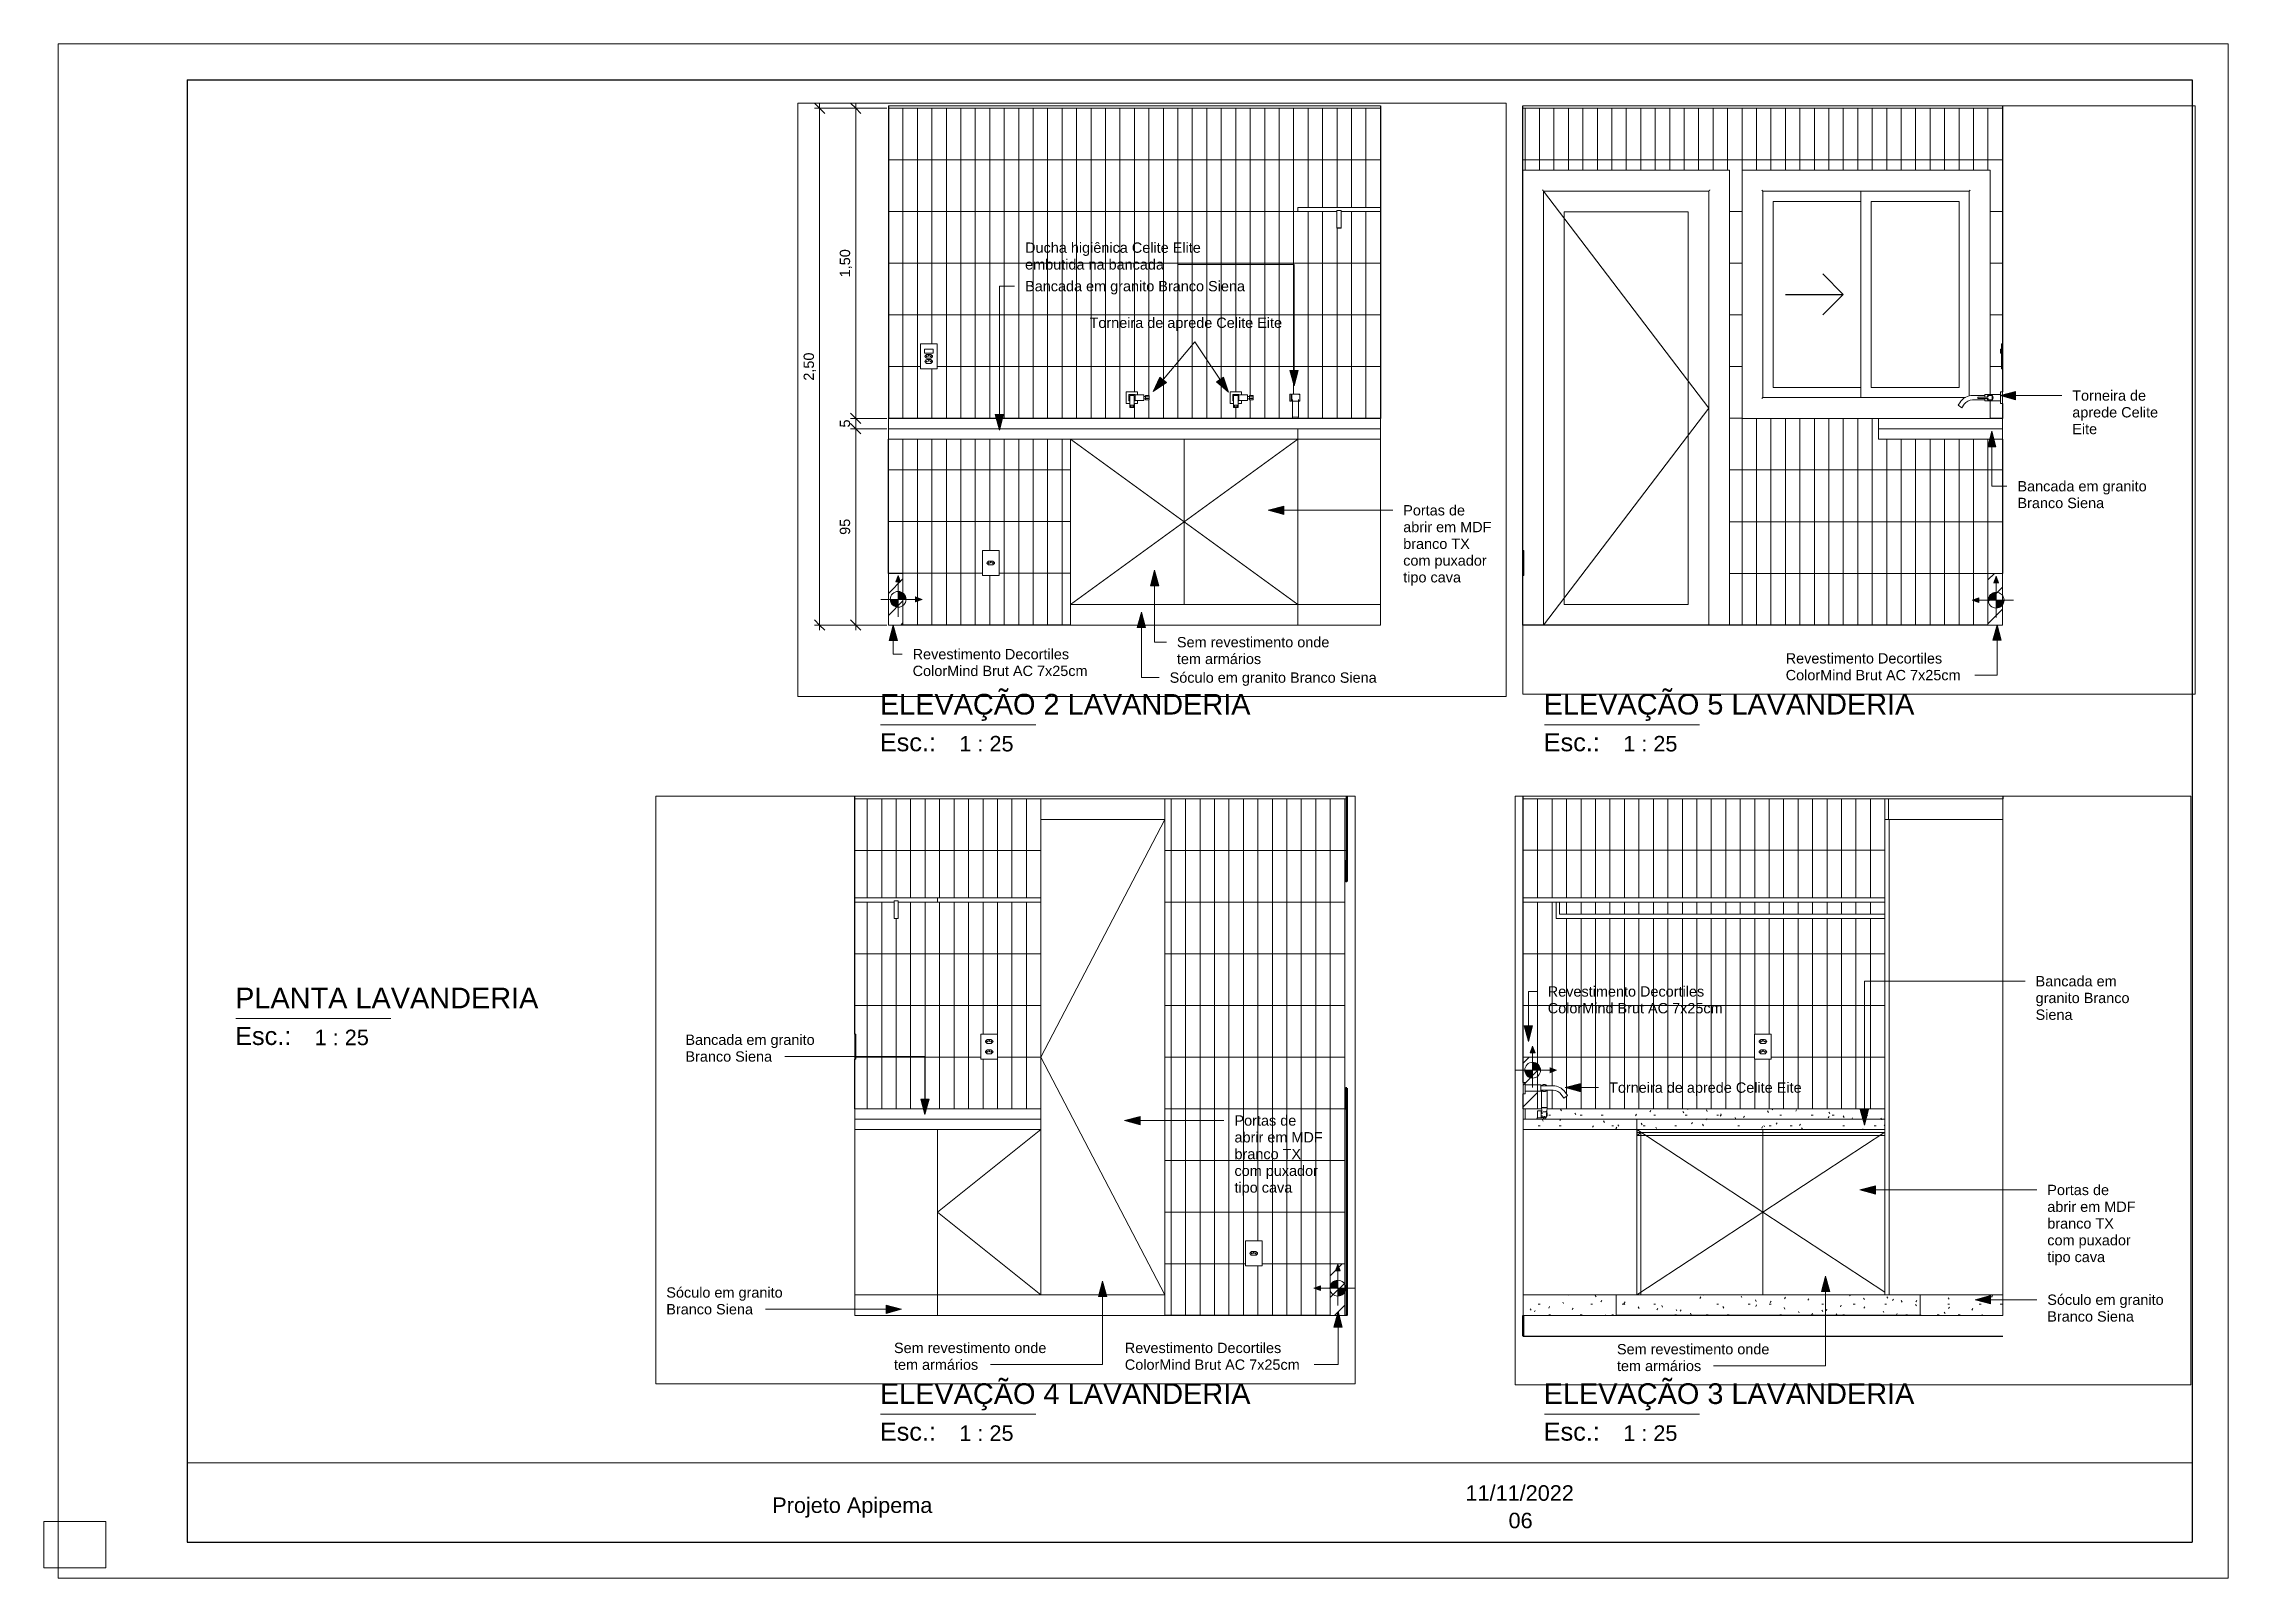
# Paper-space layout 'Layout1' of a CAD drawing. Header units: millimetres. Extents: x 0 to 423, y -2 to 295.
# The model-space entities are those that its viewports show. They can reach past a viewport. Long polylines and large blocks are cut down to what shows.
import ezdxf

# ---------------------------------------------------------------- set-up
doc = ezdxf.new("R2010")
doc.units = ezdxf.units.MM
doc.linetypes.add('Dash', pattern=[6.35, 3.175, -3.175])
doc.linetypes.add('Overhead', pattern=[3.96875, 2.38125, -1.5875])
for name, color, linetype, lineweight in [('A-ANNO-DIMS', 211, 'Continuous', 9), ('A-ANNO-DIMS-25', 211, 'Continuous', 9), ('A-ANNO-NOTE', 131, 'Continuous', 9), ('A-CLNG', 13, 'Continuous', 9), ('A-DETL-GENF', 92, 'Continuous', 9), ('A-DETL-THIN', 151, 'Continuous', 9), ('A-DOOR', 31, 'Continuous', 9), ('A-DOOR-HDLN', 31, 'Dash', 9), ('A-FLOR', 192, 'Continuous', 25), ('A-FLOR-OVHD', 1, 'Overhead', 9), ('A-GLAZ', 151, 'Continuous', 9), ('A-GLAZ-HDLN', 1, 'Dash', 25), ('A-WALL', 113, 'Continuous', 25), ('A-WALL-PATT', 111, 'Continuous', 25), ('C-BLDG-PADS', 91, 'Continuous', 9), ('E-ELEC-FIXT', 91, 'Continuous', 9), ('G-ANNO-TEXT', 231, 'Continuous', 9), ('G-ANNO-TTLB', 6, 'Continuous', 9), ('G-ANNO-TTLB-MEDM', 33, 'Continuous', 25), ('G-ANNO-TTLB-THIN', 151, 'Continuous', 9), ('I-FURN', 30, 'Continuous', 9), ('P-SANR-FIXT', 6, 'Continuous', 9), ('Q-CASE', 31, 'Continuous', 9), ('Q-CASE-HDLN', 31, 'Dash', 9)]:
    doc.layers.add(name, color=color, linetype=linetype, lineweight=lineweight)
doc.layers.add('G-ANNO-NPLT', color=191, linetype='Continuous', plot=False)
doc.styles.add('@Arial Unicode MS', font='ARIALUNI.TTF', dxfattribs={"height": 50})
doc.styles.add('Arial_1', font='arial.ttf', dxfattribs={"height": 50})
doc.styles.add('Arial_2', font='arial.ttf', dxfattribs={"height": 3})
doc.styles.add('Arial_3', font='arial.ttf', dxfattribs={"height": 3.5})
doc.styles.add('Arial_4', font='arial.ttf', dxfattribs={"height": 4})
doc.dimstyles.new('CRT_-__Metros_-_Linha_de_chamada_3_5_mm', dxfattribs={"dimscale": 304.8, "dimtxt": 50.292243, "dimasz": 0.164042, "dimexe": 0.082021, "dimexo": 0.0625, "dimgap": 0.04101, "dimtad": 1, "dimdec": 0, "dimlfac": 0.1, "dimdsep": 46, "dimtxsty": '@Arial Unicode MS', "dimblk1": 'OBLIQUE', "dimblk2": 'OBLIQUE', "dimsah": 1, "dimcen": 0.09, "dimdle": 0.082021, "dimazin": 0, "dimtfac": 1, "dimtdec": 4, "dimtix": 1, "dimtmove": 0, "dimatfit": 3, "dimfxl": 0.492126, "dimfxlon": 1, "dimtvp": 1, "dimtolj": 1, "dimtzin": 0, "dimarcsym": 2})
doc.dimstyles.new('CRT_-__Metros_-_Linha_de_chamada_3_5_mm_3', dxfattribs={"dimscale": 304.8, "dimtxt": 50.292243, "dimasz": 0.164042, "dimexe": 0.082021, "dimexo": 0.0625, "dimgap": 0.04101, "dimtad": 1, "dimlfac": 0.001, "dimrnd": 0.01, "dimzin": 0, "dimdsep": 46, "dimtxsty": '@Arial Unicode MS', "dimblk1": 'OBLIQUE', "dimblk2": 'OBLIQUE', "dimsah": 1, "dimcen": 0.09, "dimdle": 0.082021, "dimazin": 0, "dimtfac": 1, "dimtdec": 4, "dimtix": 1, "dimtmove": 0, "dimatfit": 3, "dimfxl": 0.492126, "dimfxlon": 1, "dimtvp": 1, "dimtolj": 1, "dimtzin": 0, "dimarcsym": 2})
picture_1 = doc.add_image_def('image1.png', size_in_pixel=(4961, 196))
pattern_1 = [(0, (0, 0), (203.2, 50.8), [8.382, -144.018, 8.382, -144.018, -812.8]), (0, (0, 0), (203.2, 50.8), [-304.8, 8.382, -296.418, 8.382, -144.018, -355.6]), (0, (0, 0), (203.2, 50.8), [-762, 8.382, -93.218, 8.382, -245.618]), (120, (76.2, 25.4), (-145.5941, 150.57636), [8.382, -144.018, 8.382, -144.018, -812.8]), (120, (76.2, 25.4), (-145.5941, 150.57636), [-304.8, 8.382, -296.418, 8.382, -144.018, -355.6]), (120, (76.2, 25.4), (-145.5941, 150.57636), [-762, 8.382, -93.218, 8.382, -245.618]), (240, (101.6, 127), (-57.6059, -201.37636), [8.382, -144.018, 8.382, -144.018, -812.8]), (240, (101.6, 127), (-57.6059, -201.37636), [-304.8, 8.382, -296.418, 8.382, -144.018, -355.6]), (240, (101.6, 127), (-57.6059, -201.37636), [-762, 8.382, -93.218, 8.382, -245.618])]

psp = doc.layouts.get("Layout1")

# ---------------------------------------------------------------- texts
at = {"layer": 'G-ANNO-TTLB', "attachment_point": 1}
for s, insert, char_height, width, style in [('ELEVAÇÃO 2 LAVANDERIA', (161.82, 169.17), 4, 87.6244, 'Arial_4'), ('ELEVAÇÃO 5 LAVANDERIA', (290.3, 169.17), 4, 87.6244, 'Arial_4'), (' 1 : 25', (176.05, 161.03), 3, 14.4304, 'Arial_2'), (' 1 : 25', (304.53, 161.03), 3, 14.4304, 'Arial_2'), ('PLANTA LAVANDERIA', (37.05, 112.32), 4, 71.6709, 'Arial_4'), (' 1 : 25', (51.28, 104.18), 3, 14.4304, 'Arial_2'), ('ELEVAÇÃO 4 LAVANDERIA', (161.82, 35.74), 4, 87.6244, 'Arial_4'), ('ELEVAÇÃO 3 LAVANDERIA', (290.3, 35.74), 4, 87.6244, 'Arial_4'), (' 1 : 25', (176.05, 27.6), 3, 14.4304, 'Arial_2'), (' 1 : 25', (304.53, 27.6), 3, 14.4304, 'Arial_2'), ('Projeto Apipema', (141, 13.65), 3, 38.4008, 'Arial_2'), ('11/11/2022', (275.16, 16.01), 3, 25.9747, 'Arial_2'), ('06', (283.5, 10.69), 3, 5.7721, 'Arial_2')]:
    psp.add_mtext(s, dxfattribs=dict(at, insert=insert, char_height=char_height, width=width, style=style))

msp = doc.modelspace()

# ---------------------------------------------------------------- texts
at = {"layer": 'G-ANNO-TEXT', "color": 7, "char_height": 50, "attachment_point": 1, "style": 'Arial_1'}
for s, insert, width in [('Ducha higiênica Celite Elite ', (-3121.92, 2050.908), 1084.28234), ('embutida na bancada', (-3121.92, 1969.88), 833.755), ('Bancada em granito Branco Siena', (-3121.92, 1864.644), 1320.78016), ('Bancada em ', (2050.545, 1841.927), 511.07578), ('Revestimento Decortiles ', (-309.827, 1792.343), 968.03766), ('granito Branco ', (2050.545, 1760.898), 587.23609), ('ColorMind Brut AC 7x25cm', (-309.827, 1711.314), 1048.20641), ('Torneira de aprede Celite Eite', (-2810.296, 1687.533), 1154.43), ('Siena', (2050.545, 1679.869), 222.46828), ('Bancada em granito ', (3283.274, 1558.724), 799.68328), ('Branco Siena', (3283.274, 1477.695), 521.09687), ('Torneira de ', (9506.807, 1335.428), 464.97875), ('Torneira de aprede Celite Eite', (-13.322, 1327.143), 1154.43), ('aprede Celite ', (9506.807, 1254.4), 539.13484), ('Eite', (9506.807, 1173.371), 150.31641), ('Portas de ', (5939.781, 1167.953), 394.83109), ('abrir em MDF ', (5939.781, 1086.924), 543.14328), ('branco TX ', (5939.781, 1005.896), 422.89016), ('com puxador ', (5939.781, 924.867), 525.10531), ('Bancada em granito ', (9241.791, 896.649), 799.68328), ('tipo cava', (5939.781, 843.838), 350.73828), ('Portas de ', (2107.028, 831.926), 394.83109), ('Branco Siena', (9241.791, 815.62), 521.09687), ('Portas de ', (-1292.563, 780.214), 394.83109), ('abrir em MDF ', (2107.028, 750.897), 543.14328), ('abrir em MDF ', (-1292.563, 699.186), 543.14328), ('branco TX ', (2107.028, 669.869), 422.89016), ('branco TX ', (-1292.563, 618.157), 422.89016), ('com puxador ', (2107.028, 588.84), 525.10531), ('com puxador ', (-1292.563, 537.128), 525.10531), ('tipo cava', (2107.028, 507.811), 350.73828), ('tipo cava', (-1292.563, 456.1), 350.73828), ('Sóculo em granito ', (3190.709, 335.945), 723.52297), ('Sóculo em granito ', (2107.028, 300.868), 723.52297), ('Branco Siena', (3190.709, 254.916), 521.09687), ('Branco Siena', (2107.028, 219.839), 521.09687), ('Sem revestimento onde ', (-2387.466, 142.075), 941.98281), ('Revestimento Decortiles ', (-3666.027, 84.177), 968.03766), ('Sem revestimento onde ', (4292.262, 67.778), 941.98281), ('Revestimento Decortiles ', (5409.186, 67.778), 968.03766), ('tem armários', (-2387.466, 61.046), 505.06313), ('Sem revestimento onde ', (24.945, 61.568), 941.98281), ('Revestimento Decortiles ', (8120.393, 63.762), 968.03766), ('ColorMind Brut AC 7x25cm', (-3666.027, 3.148), 1048.20641), ('tem armários', (4292.262, -13.251), 505.06313), ('ColorMind Brut AC 7x25cm', (5409.186, -13.251), 1048.20641), ('tem armários', (24.945, -19.461), 505.06313), ('ColorMind Brut AC 7x25cm', (8120.393, -17.267), 1048.20641), ('Sóculo em granito Branco Siena', (-2422.663, -29.32), 1244.61984)]:
    msp.add_mtext(s, dxfattribs=dict(at, insert=insert, width=width))

# ---------------------------------------------------------------- blocks, each defined once
blk = doc.blocks.new('CRT_A3 métrico Paisagem - CRT_A3 métrico Paisagem-1077155-ELEVAÇÕES LAVANDERIA')
at = {"layer": 'G-ANNO-TTLB-MEDM'}
for p, q in [((27.79, 288), (27.79, 5)), ((27.79, 288), (415.79, 288)), ((415.79, 288), (415.79, 5)), ((27.79, 5), (415.79, 5))]:
    blk.add_line(p, q, dxfattribs=at)
at = {"layer": 'G-ANNO-TTLB-THIN'}
for p, q in [((2.79, 295), (2.79, -2)), ((422.79, 295), (2.79, 295)), ((422.79, -2), (422.79, 295)), ((2.79, -2), (422.79, -2))]:
    blk.add_line(p, q, dxfattribs=at)
at = {"layer": 'G-ANNO-TTLB'}
image = blk.add_image(picture_1, insert=(27.79, 5), size_in_units=(388.02, 15.33), dxfattribs=at)
image.dxf.flags = 7
blk = doc.blocks.new('Viewport - Título Horizontal-913277-ELEVAÇÕES LAVANDERIA')
at = {"layer": 'G-ANNO-TTLB'}
blk.add_line((4.19, 0.19), (34.19, 0.19), dxfattribs=at)
at = {"layer": 'G-ANNO-TTLB', "insert": (4.03, -1.42), "char_height": 3.5, "width": 13.4683, "attachment_point": 1, "style": 'Arial_3'}
blk.add_mtext('Esc.:', dxfattribs=at)
blk = doc.blocks.new('Torneira de Parede Elite - Único-4610672-ELEVAÇÃO 2 LAVANDERIA')
at = {"layer": 'P-SANR-FIXT'}
for p, q in [((-17934.12, 1327.5), (-17989.12, 1327.5)), ((-17989.12, 1327.5), (-17989.12, 1272.5)), ((-17934.12, 1313.56), (-17934.12, 1327.5)), ((-17946.62, 1315), (-17976.62, 1315)), ((-17976.62, 1315), (-17976.62, 1285)), ((-17946.62, 1285), (-17946.62, 1315)), ((-17904.62, 1313.56), (-17945.18, 1313.56)), ((-17904.62, 1313.56), (-17904.62, 1286.44)), ((-17950.62, 1311), (-17972.62, 1311)), ((-17972.62, 1280.72), (-17972.62, 1311)), ((-17950.62, 1311), (-17950.62, 1280.72)), ((-17877.62, 1310), (-17895.66, 1310)), ((-17895.66, 1307.5), (-17895.66, 1310)), ((-17877.62, 1310), (-17877.62, 1307.5)), ((-17895.66, 1305), (-17904.62, 1305)), ((-17895.66, 1304.29), (-17895.66, 1307.5)), ((-17895.66, 1303.29), (-17895.66, 1304.29)), ((-17877.62, 1303.29), (-17895.66, 1303.29)), ((-17895.66, 1302.79), (-17895.66, 1303.29)), ((-17895.66, 1297.24), (-17895.66, 1302.79)), ((-17877.62, 1307.5), (-17877.62, 1304.29)), ((-17877.62, 1304.29), (-17877.62, 1303.29)), ((-17877.62, 1303.29), (-17877.62, 1302.79)), ((-17877.62, 1302.79), (-17877.62, 1297.24)), ((-17895.66, 1296.74), (-17895.66, 1297.24)), ((-17895.66, 1296.74), (-17877.62, 1296.74)), ((-17895.66, 1295.74), (-17895.66, 1296.74)), ((-17877.62, 1297.24), (-17877.62, 1296.74)), ((-17877.62, 1296.74), (-17877.62, 1295.74)), ((-17904.62, 1295), (-17895.66, 1295)), ((-17895.66, 1292.5), (-17895.66, 1295.74)), ((-17895.66, 1290), (-17895.66, 1292.5)), ((-17877.62, 1295.74), (-17877.62, 1292.5)), ((-17877.62, 1292.5), (-17877.62, 1290)), ((-17945.18, 1286.44), (-17904.62, 1286.44)), ((-17934.12, 1272.5), (-17934.12, 1286.44)), ((-17895.66, 1290), (-17877.62, 1290)), ((-17976.62, 1285), (-17972.62, 1285)), ((-17972.62, 1280.72), (-17972.62, 1264.31)), ((-17950.62, 1285), (-17946.62, 1285)), ((-17950.62, 1264.31), (-17950.62, 1280.72)), ((-17989.12, 1272.5), (-17972.62, 1272.5)), ((-17950.62, 1272.5), (-17934.12, 1272.5)), ((-17950.62, 1264.31), (-17972.62, 1264.31)), ((-17972.62, 1264.31), (-17972.62, 1251.69)), ((-17950.62, 1251.69), (-17950.62, 1264.31)), ((-17972.62, 1251.69), (-17950.62, 1251.69))]:
    blk.add_line(p, q, dxfattribs=at)
at = {"layer": 'P-SANR-FIXT', "flags": 128}
for points in [[(-17946.62, 1314.94), (-17946.61, 1314.88), (-17946.61, 1314.83), (-17946.6, 1314.77), (-17946.59, 1314.71), (-17946.58, 1314.66), (-17946.56, 1314.6), (-17946.55, 1314.55), (-17946.53, 1314.49), (-17946.51, 1314.44), (-17946.48, 1314.38), (-17946.46, 1314.33), (-17946.43, 1314.28), (-17946.4, 1314.23), (-17946.37, 1314.18), (-17946.33, 1314.14), (-17946.3, 1314.09), (-17946.26, 1314.05), (-17946.22, 1314.01), (-17946.18, 1313.96), (-17946.14, 1313.92), (-17946.1, 1313.89), (-17946.05, 1313.85), (-17946, 1313.82), (-17945.96, 1313.78), (-17945.91, 1313.75), (-17945.86, 1313.73), (-17945.8, 1313.7), (-17945.75, 1313.68), (-17945.7, 1313.65), (-17945.64, 1313.63), (-17945.59, 1313.62), (-17945.53, 1313.6), (-17945.48, 1313.59), (-17945.42, 1313.58), (-17945.36, 1313.57), (-17945.31, 1313.56), (-17945.25, 1313.56), (-17945.19, 1313.56), (-17945.18, 1313.56)], [(-17945.18, 1286.44), (-17945.23, 1286.44), (-17945.29, 1286.44), (-17945.35, 1286.43), (-17945.41, 1286.43), (-17945.46, 1286.42), (-17945.52, 1286.4), (-17945.57, 1286.39), (-17945.63, 1286.37), (-17945.68, 1286.35), (-17945.74, 1286.33), (-17945.79, 1286.31), (-17945.84, 1286.28), (-17945.89, 1286.25), (-17945.94, 1286.22), (-17945.99, 1286.19), (-17946.04, 1286.16), (-17946.08, 1286.12), (-17946.13, 1286.09), (-17946.17, 1286.05), (-17946.21, 1286.01), (-17946.25, 1285.96), (-17946.29, 1285.92), (-17946.32, 1285.87), (-17946.36, 1285.83), (-17946.39, 1285.78), (-17946.42, 1285.73), (-17946.45, 1285.68), (-17946.47, 1285.63), (-17946.5, 1285.58), (-17946.52, 1285.52), (-17946.54, 1285.47), (-17946.56, 1285.41), (-17946.57, 1285.36), (-17946.59, 1285.3), (-17946.6, 1285.25), (-17946.61, 1285.19), (-17946.61, 1285.13), (-17946.62, 1285.07)]]:
    blk.add_lwpolyline(points, dxfattribs=at)
at = {"layer": 'P-SANR-FIXT'}
for centre, start_param, end_param in [((-17961.62, 1258), 1.570796, 4.712389), ((-17961.62, 1258), 4.712389, 7.853982), ((-17961.62, 1260.46), 3.403392, 4.712389), ((-17961.62, 1260.46), 4.712389, 6.021386)]:
    blk.add_ellipse(centre, major_axis=(9, 0), ratio=0.573576, start_param=start_param, end_param=end_param, dxfattribs=at)
blk = doc.blocks.new('Prateleira L - Branco-4611978-ELEVAÇÃO 2 LAVANDERIA')
at = {"layer": 'Q-CASE'}
for p, q in [((-16759.650772, 2220), (-17159.650772, 2220)), ((-17159.650772, 2220), (-17159.650772, 2200)), ((-16759.650772, 2200), (-16759.650772, 2220)), ((-17159.650772, 2200), (-16969.650772, 2200)), ((-16949.650772, 2200), (-16759.650772, 2200))]:
    blk.add_line(p, q, dxfattribs=at)
blk = doc.blocks.new('Cabideiro Iluminado - Branco-4614226-ELEVAÇÃO 2 LAVANDERIA')
at = {"layer": 'I-FURN', "color": 55}
for p, q in [((-16969.650772, 2121), (-16969.650772, 2206)), ((-16949.650772, 2206), (-16969.650772, 2206)), ((-16949.650772, 2206), (-16949.650772, 2121)), ((-16969.650772, 2120), (-16969.650772, 2121)), ((-16969.650772, 2121), (-16949.650772, 2121)), ((-16949.650772, 2121), (-16969.650772, 2121)), ((-16949.650772, 2120), (-16969.650772, 2120)), ((-16949.650772, 2121), (-16949.650772, 2120))]:
    blk.add_line(p, q, dxfattribs=at)
blk = doc.blocks.new('CRT_Tomadas e Interruptores - Tomada 10A 1s-4754426-ELEVAÇÃO 2 LAVANDERIA')
at = {"layer": 'E-ELEC-FIXT'}
for p, q in [((-18604.65, 560), (-18684.65, 560)), ((-18684.65, 560), (-18684.65, 440)), ((-18604.65, 440), (-18604.65, 560)), ((-18662.27, 502.12), (-18656.61, 507.79)), ((-18653.07, 509.25), (-18636.23, 509.25)), ((-18632.69, 507.79), (-18627.03, 502.12)), ((-18656.61, 492.21), (-18662.27, 497.88)), ((-18627.03, 497.88), (-18632.69, 492.21)), ((-18636.23, 490.75), (-18653.07, 490.75)), ((-18684.65, 440), (-18604.65, 440))]:
    blk.add_line(p, q, dxfattribs=at)
for centre, radius, start, end in [((-18653.07, 504.25), 5, 90, 135), ((-18636.23, 504.25), 5, 45, 90), ((-18660.15, 500), 3, 135, 225), ((-18654.15, 500), 2, 0, 180), ((-18644.65, 503), 2, 0, 180), ((-18644.65, 503), 2, 180, 0), ((-18635.15, 500), 2, 0, 180), ((-18629.15, 500), 3, 315, 45), ((-18654.15, 500), 2, 180, 0), ((-18635.15, 500), 2, 180, 0), ((-18653.07, 495.75), 5, 225, 270), ((-18636.23, 495.75), 5, 270, 315)]:
    blk.add_arc(centre, radius, start, end, dxfattribs=at)
blk = doc.blocks.new('CRT_Tomadas e Interruptores - Interruptor 1s _ Tomada 10A 2s-4802645-ELEVAÇÃO 2 LAVANDERIA')
at = {"layer": 'E-ELEC-FIXT'}
for p, q in [((-18904.65, 1560), (-18984.65, 1560)), ((-18984.65, 1560), (-18984.65, 1440)), ((-18904.65, 1440), (-18904.65, 1560)), ((-18965.15, 1535), (-18924.15, 1535)), ((-18965.15, 1535), (-18965.15, 1515)), ((-18924.15, 1535), (-18924.15, 1515)), ((-18924.15, 1515), (-18965.15, 1515)), ((-18962.27, 1502.12), (-18956.61, 1507.79)), ((-18953.07, 1509.25), (-18936.23, 1509.25)), ((-18932.69, 1507.79), (-18927.03, 1502.12)), ((-18956.61, 1492.21), (-18962.27, 1497.88)), ((-18927.03, 1497.88), (-18932.69, 1492.21)), ((-18936.23, 1490.75), (-18953.07, 1490.75)), ((-18962.27, 1477.12), (-18956.61, 1482.79)), ((-18953.07, 1484.25), (-18936.23, 1484.25)), ((-18932.69, 1482.79), (-18927.03, 1477.12)), ((-18956.61, 1467.21), (-18962.27, 1472.88)), ((-18927.03, 1472.88), (-18932.69, 1467.21)), ((-18936.23, 1465.75), (-18953.07, 1465.75)), ((-18984.65, 1440), (-18904.65, 1440))]:
    blk.add_line(p, q, dxfattribs=at)
for centre, radius, start, end in [((-18953.07, 1504.25), 5, 90, 135), ((-18936.23, 1504.25), 5, 45, 90), ((-18960.15, 1500), 3, 135, 225), ((-18954.15, 1500), 2, 0, 180), ((-18954.15, 1500), 2, 180, 0), ((-18944.65, 1503), 2, 0, 180), ((-18944.65, 1503), 2, 180, 0), ((-18935.15, 1500), 2, 0, 180), ((-18935.15, 1500), 2, 180, 0), ((-18929.15, 1500), 3, 315, 45), ((-18953.07, 1495.75), 5, 225, 270), ((-18936.23, 1495.75), 5, 270, 315), ((-18953.07, 1479.25), 5, 90, 135), ((-18936.23, 1479.25), 5, 45, 90), ((-18960.15, 1475), 3, 135, 225), ((-18954.15, 1475), 2, 0, 180), ((-18944.65, 1478), 2, 0, 180), ((-18944.65, 1478), 2, 180, 0), ((-18935.15, 1475), 2, 0, 180), ((-18929.15, 1475), 3, 315, 45), ((-18954.15, 1475), 2, 180, 0), ((-18935.15, 1475), 2, 180, 0), ((-18953.07, 1470.75), 5, 225, 270), ((-18936.23, 1470.75), 5, 270, 315)]:
    blk.add_arc(centre, radius, start, end, dxfattribs=at)
blk = doc.blocks.new('Ducha Higiênica Mix_Match - Cobre Escovado-4987926-ELEVAÇÃO 2 LAVANDERIA')
at = {"layer": 'P-SANR-FIXT', "color": 55}
for p, q in [((-17190.65, 1317.01), (-17196.64, 1317.01)), ((-17190.65, 1317.01), (-17190.65, 1282.97)), ((-17188.15, 1315.04), (-17190.65, 1315.04)), ((-17149.69, 1317.01), (-17188.15, 1317.01)), ((-17188.15, 1282.97), (-17188.15, 1317.01)), ((-17149.15, 1315.24), (-17154.3, 1315.24)), ((-17149.15, 1284.74), (-17149.15, 1315.24)), ((-17149.15, 1284.74), (-17149.15, 1315.24)), ((-17149.15, 1311.39), (-17149.69, 1311.39)), ((-17184.65, 1290.9), (-17184.65, 1206.04)), ((-17156.65, 1206.04), (-17156.65, 1290.9)), ((-17149.69, 1288.59), (-17149.15, 1288.59)), ((-17196.64, 1282.97), (-17190.65, 1282.97)), ((-17190.65, 1284.94), (-17188.15, 1284.94)), ((-17188.15, 1282.97), (-17149.69, 1282.97)), ((-17154.3, 1284.74), (-17149.15, 1284.74)), ((-17184.65, 1206.04), (-17183.28, 1205.54)), ((-17184.65, 1206.04), (-17156.65, 1206.04)), ((-17183.28, 1205.54), (-17184.25, 1204.97)), ((-17184.25, 1204.97), (-17183.75, 1200)), ((-17157.05, 1204.97), (-17184.25, 1204.97)), ((-17182.32, 1205.54), (-17183.28, 1205.54)), ((-17183.28, 1205.54), (-17158.02, 1205.54)), ((-17158.02, 1205.54), (-17158.99, 1205.54)), ((-17158.02, 1205.54), (-17156.65, 1206.04)), ((-17157.05, 1204.97), (-17158.02, 1205.54)), ((-17157.55, 1200), (-17157.05, 1204.97))]:
    blk.add_line(p, q, dxfattribs=at)
at = {"layer": 'P-SANR-FIXT', "color": 55, "flags": 128}
for points in [[(-17197.18, 1316.47), (-17197.18, 1316.49), (-17197.18, 1316.51), (-17197.18, 1316.53), (-17197.17, 1316.55), (-17197.17, 1316.57), (-17197.16, 1316.6), (-17197.16, 1316.62), (-17197.15, 1316.64), (-17197.15, 1316.66), (-17197.14, 1316.68), (-17197.13, 1316.7), (-17197.12, 1316.72), (-17197.11, 1316.74), (-17197.1, 1316.75), (-17197.09, 1316.77), (-17197.07, 1316.79), (-17197.06, 1316.81), (-17197.05, 1316.82), (-17197.03, 1316.84), (-17197.02, 1316.86), (-17197, 1316.87), (-17196.98, 1316.88), (-17196.97, 1316.9), (-17196.95, 1316.91), (-17196.93, 1316.92), (-17196.91, 1316.93), (-17196.89, 1316.94), (-17196.87, 1316.95), (-17196.86, 1316.96), (-17196.84, 1316.97), (-17196.81, 1316.98), (-17196.79, 1316.99), (-17196.77, 1316.99), (-17196.75, 1317), (-17196.73, 1317), (-17196.71, 1317), (-17196.69, 1317.01), (-17196.67, 1317.01), (-17196.65, 1317.01), (-17196.64, 1317.01)], [(-17197.18, 1283.51), (-17197.18, 1283.53), (-17197.18, 1283.57), (-17197.18, 1283.63), (-17197.18, 1283.72), (-17197.18, 1283.84), (-17197.18, 1283.98), (-17197.18, 1284.15), (-17197.18, 1284.35), (-17197.18, 1284.57), (-17197.18, 1284.81), (-17197.18, 1285.08), (-17197.18, 1285.37), (-17197.18, 1285.69), (-17197.18, 1286.03), (-17197.18, 1286.39), (-17197.18, 1286.77), (-17197.18, 1287.18), (-17197.18, 1287.6), (-17197.18, 1288.05), (-17197.18, 1288.51), (-17197.18, 1288.99), (-17197.18, 1289.49), (-17197.18, 1290.01), (-17197.18, 1290.54), (-17197.18, 1291.09), (-17197.18, 1291.65), (-17197.18, 1292.22), (-17197.18, 1292.81), (-17197.18, 1293.41), (-17197.18, 1294.02), (-17197.18, 1294.64), (-17197.18, 1295.27), (-17197.18, 1295.9), (-17197.18, 1296.54), (-17197.18, 1297.19), (-17197.18, 1297.84), (-17197.18, 1298.5), (-17197.18, 1299.15), (-17197.18, 1299.81), (-17197.18, 1300.47), (-17197.18, 1301.13), (-17197.18, 1301.79), (-17197.18, 1302.44), (-17197.18, 1303.09), (-17197.18, 1303.73), (-17197.18, 1304.37), (-17197.18, 1305), (-17197.18, 1305.63), (-17197.18, 1306.24), (-17197.18, 1306.85), (-17197.18, 1307.44), (-17197.18, 1308.02), (-17197.18, 1308.59), (-17197.18, 1309.15), (-17197.18, 1309.69), (-17197.18, 1310.21), (-17197.18, 1310.72), (-17197.18, 1311.21), (-17197.18, 1311.69), (-17197.18, 1312.14), (-17197.18, 1312.58), (-17197.18, 1312.99), (-17197.18, 1313.39), (-17197.18, 1313.76), (-17197.18, 1314.11), (-17197.18, 1314.44), (-17197.18, 1314.74), (-17197.18, 1315.02), (-17197.18, 1315.28), (-17197.18, 1315.52), (-17197.18, 1315.72), (-17197.18, 1315.91), (-17197.18, 1316.06), (-17197.18, 1316.2), (-17197.18, 1316.3), (-17197.18, 1316.38), (-17197.18, 1316.44), (-17197.18, 1316.46), (-17197.18, 1316.47)], [(-17197.18, 1316.47), (-17197.18, 1316.45), (-17197.18, 1316.41), (-17197.18, 1316.35), (-17197.18, 1316.26), (-17197.18, 1316.14), (-17197.18, 1315.99), (-17197.18, 1315.83), (-17197.18, 1315.63), (-17197.18, 1315.41), (-17197.18, 1315.17), (-17197.18, 1314.9), (-17197.18, 1314.61), (-17197.18, 1314.29), (-17197.18, 1313.95), (-17197.18, 1313.59), (-17197.18, 1313.21), (-17197.18, 1312.8), (-17197.18, 1312.38), (-17197.18, 1311.93), (-17197.18, 1311.47), (-17197.18, 1310.99), (-17197.18, 1310.49), (-17197.18, 1309.97), (-17197.18, 1309.44), (-17197.18, 1308.89), (-17197.18, 1308.33), (-17197.18, 1307.76), (-17197.18, 1307.17), (-17197.18, 1306.57), (-17197.18, 1305.96), (-17197.18, 1305.34), (-17197.18, 1304.71), (-17197.18, 1304.08), (-17197.18, 1303.44), (-17197.18, 1302.79), (-17197.18, 1302.14), (-17197.18, 1301.48), (-17197.18, 1300.83), (-17197.18, 1300.17), (-17197.18, 1299.51), (-17197.18, 1298.85), (-17197.18, 1298.19), (-17197.18, 1297.54), (-17197.18, 1296.89), (-17197.18, 1296.25), (-17197.18, 1295.61), (-17197.18, 1294.98), (-17197.18, 1294.35), (-17197.18, 1293.74), (-17197.18, 1293.13), (-17197.18, 1292.54), (-17197.18, 1291.96), (-17197.18, 1291.39), (-17197.18, 1290.83), (-17197.18, 1290.29), (-17197.18, 1289.77), (-17197.18, 1289.26), (-17197.18, 1288.77), (-17197.18, 1288.29), (-17197.18, 1287.84), (-17197.18, 1287.4), (-17197.18, 1286.99), (-17197.18, 1286.59), (-17197.18, 1286.22), (-17197.18, 1285.87), (-17197.18, 1285.54), (-17197.18, 1285.24), (-17197.18, 1284.96), (-17197.18, 1284.7), (-17197.18, 1284.46), (-17197.18, 1284.26), (-17197.18, 1284.07), (-17197.18, 1283.92), (-17197.18, 1283.78), (-17197.18, 1283.68), (-17197.18, 1283.6), (-17197.18, 1283.54), (-17197.18, 1283.52), (-17197.18, 1283.51)], [(-17149.69, 1317.01), (-17149.67, 1317.01), (-17149.65, 1317.01), (-17149.63, 1317), (-17149.61, 1317), (-17149.59, 1317), (-17149.57, 1316.99), (-17149.54, 1316.99), (-17149.52, 1316.98), (-17149.5, 1316.97), (-17149.48, 1316.97), (-17149.46, 1316.96), (-17149.44, 1316.95), (-17149.42, 1316.94), (-17149.41, 1316.93), (-17149.39, 1316.91), (-17149.37, 1316.9), (-17149.35, 1316.89), (-17149.34, 1316.87), (-17149.32, 1316.86), (-17149.3, 1316.84), (-17149.29, 1316.83), (-17149.28, 1316.81), (-17149.26, 1316.79), (-17149.25, 1316.78), (-17149.24, 1316.76), (-17149.23, 1316.74), (-17149.21, 1316.72), (-17149.21, 1316.7), (-17149.2, 1316.68), (-17149.19, 1316.66), (-17149.18, 1316.64), (-17149.17, 1316.62), (-17149.17, 1316.6), (-17149.16, 1316.58), (-17149.16, 1316.56), (-17149.16, 1316.54), (-17149.15, 1316.51), (-17149.15, 1316.49), (-17149.15, 1316.47), (-17149.15, 1316.46)], [(-17149.15, 1316.46), (-17149.15, 1316.45), (-17149.15, 1316.41), (-17149.15, 1316.35), (-17149.15, 1316.25), (-17149.15, 1316.14), (-17149.15, 1315.99), (-17149.15, 1315.82), (-17149.15, 1315.63), (-17149.15, 1315.41), (-17149.15, 1315.16), (-17149.15, 1314.9)], [(-17149.15, 1283.52), (-17149.15, 1283.53), (-17149.15, 1283.57), (-17149.15, 1283.63), (-17149.15, 1283.73), (-17149.15, 1283.84), (-17149.15, 1283.99), (-17149.15, 1284.16), (-17149.15, 1284.35), (-17149.15, 1284.57), (-17149.15, 1284.82), (-17149.15, 1285.08), (-17149.15, 1285.38), (-17149.15, 1285.69), (-17149.15, 1286.03), (-17149.15, 1286.39), (-17149.15, 1286.78), (-17149.15, 1287.18), (-17149.15, 1287.6), (-17149.15, 1288.05), (-17149.15, 1288.51), (-17149.15, 1288.99), (-17149.15, 1289.49), (-17149.15, 1290.01), (-17149.15, 1290.54), (-17149.15, 1291.09), (-17149.15, 1291.65), (-17149.15, 1292.23), (-17149.15, 1292.81), (-17149.15, 1293.41), (-17149.15, 1294.02), (-17149.15, 1294.64), (-17149.15, 1295.27), (-17149.15, 1295.9), (-17149.15, 1296.54), (-17149.15, 1297.19), (-17149.15, 1297.84), (-17149.15, 1298.5), (-17149.15, 1299.15), (-17149.15, 1299.81), (-17149.15, 1300.47), (-17149.15, 1301.13), (-17149.15, 1301.79), (-17149.15, 1302.44), (-17149.15, 1303.09), (-17149.15, 1303.73), (-17149.15, 1304.37), (-17149.15, 1305), (-17149.15, 1305.63), (-17149.15, 1306.24), (-17149.15, 1306.85), (-17149.15, 1307.44), (-17149.15, 1308.02), (-17149.15, 1308.59), (-17149.15, 1309.14), (-17149.15, 1309.69), (-17149.15, 1310.21), (-17149.15, 1310.72), (-17149.15, 1311.21), (-17149.15, 1311.68), (-17149.15, 1312.14), (-17149.15, 1312.57), (-17149.15, 1312.99), (-17149.15, 1313.38), (-17149.15, 1313.76), (-17149.15, 1314.11), (-17149.15, 1314.43), (-17149.15, 1314.74), (-17149.15, 1315.02), (-17149.15, 1315.28), (-17149.15, 1315.51), (-17149.15, 1315.72), (-17149.15, 1315.9), (-17149.15, 1316.06), (-17149.15, 1316.19), (-17149.15, 1316.3), (-17149.15, 1316.38), (-17149.15, 1316.43), (-17149.15, 1316.46), (-17149.15, 1316.46)], [(-17196.64, 1282.97), (-17196.66, 1282.97), (-17196.68, 1282.97), (-17196.7, 1282.98), (-17196.73, 1282.98), (-17196.75, 1282.98), (-17196.77, 1282.99), (-17196.79, 1282.99), (-17196.81, 1283), (-17196.83, 1283.01), (-17196.85, 1283.01), (-17196.87, 1283.02), (-17196.89, 1283.03), (-17196.91, 1283.04), (-17196.93, 1283.05), (-17196.94, 1283.07), (-17196.96, 1283.08), (-17196.98, 1283.09), (-17197, 1283.11), (-17197.01, 1283.12), (-17197.03, 1283.14), (-17197.04, 1283.15), (-17197.06, 1283.17), (-17197.07, 1283.18), (-17197.08, 1283.2), (-17197.09, 1283.22), (-17197.11, 1283.24), (-17197.12, 1283.26), (-17197.13, 1283.28), (-17197.14, 1283.3), (-17197.14, 1283.32), (-17197.15, 1283.34), (-17197.16, 1283.36), (-17197.16, 1283.38), (-17197.17, 1283.4), (-17197.17, 1283.42), (-17197.18, 1283.44), (-17197.18, 1283.46), (-17197.18, 1283.49), (-17197.18, 1283.51), (-17197.18, 1283.51)], [(-17149.15, 1283.52), (-17149.15, 1283.49), (-17149.15, 1283.47), (-17149.15, 1283.45), (-17149.16, 1283.43), (-17149.16, 1283.41), (-17149.17, 1283.39), (-17149.17, 1283.37), (-17149.18, 1283.34), (-17149.19, 1283.32), (-17149.19, 1283.3), (-17149.2, 1283.28), (-17149.21, 1283.26), (-17149.22, 1283.25), (-17149.23, 1283.23), (-17149.25, 1283.21), (-17149.26, 1283.19), (-17149.27, 1283.17), (-17149.29, 1283.16), (-17149.3, 1283.14), (-17149.32, 1283.13), (-17149.33, 1283.11), (-17149.35, 1283.1), (-17149.37, 1283.08), (-17149.38, 1283.07), (-17149.4, 1283.06), (-17149.42, 1283.05), (-17149.44, 1283.04), (-17149.46, 1283.03), (-17149.48, 1283.02), (-17149.5, 1283.01), (-17149.52, 1283), (-17149.54, 1282.99), (-17149.56, 1282.99), (-17149.58, 1282.98), (-17149.6, 1282.98), (-17149.62, 1282.98), (-17149.65, 1282.97), (-17149.67, 1282.97), (-17149.69, 1282.97), (-17149.69, 1282.97)], [(-17149.15, 1284.96), (-17149.15, 1284.7), (-17149.15, 1284.47), (-17149.15, 1284.26), (-17149.15, 1284.08), (-17149.15, 1283.92), (-17149.15, 1283.79), (-17149.15, 1283.68), (-17149.15, 1283.6), (-17149.15, 1283.55), (-17149.15, 1283.52), (-17149.15, 1283.52)]]:
    blk.add_lwpolyline(points, dxfattribs=at)
blk = doc.blocks.new('BANCADA LAVANDERIA - BANCADA LAVANDERIA-4419173-ELEVAÇÃO 3 LAVANDERIA')
at = {"layer": 'I-FURN'}
h = blk.add_hatch(dxfattribs=at)
h.set_pattern_fill('FP_10', color=256, style=0, pattern_type=2)
h.set_pattern_definition(pattern_1)
h.paths.add_polyline_path([(-7054.62, 1150), (-6966.73, 1150), (-6966.73, 1155.56), (-6971.37, 1155.56), (-6971.85, 1157.93), (-6974.12, 1156.43), (-6978.65, 1156.19), (-6995.48, 1156.44), (-6995.48, 1189.69), (-6974.79, 1189.69), (-6975.83, 1200), (-7054.62, 1200), (-7054.62, 1161.54)])
h.paths.add_polyline_path([(-6928.8, 1150), (-5314.62, 1150), (-5314.62, 1200), (-6949.64, 1199.82), (-6951.33, 1183), (-6949.48, 1180.51), (-6948.14, 1176.84), (-6947.85, 1171.75), (-6948.15, 1169.01), (-6949.57, 1165.24), (-6951.82, 1162.21), (-6953.53, 1161.04), (-6954.08, 1155.56), (-6958.73, 1155.56), (-6958.73, 1150), (-6933.33, 1150)])
h = blk.add_hatch(dxfattribs=at)
h.set_pattern_fill('FP_1', color=256, style=0, pattern_type=2)
h.set_pattern_definition(pattern_1)
h.paths.add_polyline_path([(-7064.62, 1100), (-6514.62, 1100), (-6514.62, 1150), (-7064.62, 1150), (-7064.62, 1120.71)])
h = blk.add_hatch(dxfattribs=at)
h.set_pattern_fill('FP_10', color=256, style=0, pattern_type=2)
h.set_pattern_definition(pattern_1)
h.paths.add_polyline_path([(-6514.62, 1100), (-5314.62, 1100), (-5314.62, 1150), (-6514.62, 1150), (-6514.62, 1100.3)])
h = blk.add_hatch(dxfattribs=at)
h.set_pattern_fill('FP_8', color=256, style=0, pattern_type=2)
h.set_pattern_definition(pattern_1)
h.paths.add_polyline_path([(-7064.62, 200), (-6614.62, 200), (-6614.62, 300), (-7064.62, 300), (-7064.62, 222.45)])
h = blk.add_hatch(dxfattribs=at)
h.set_pattern_fill('FP_8', color=256, style=0, pattern_type=2)
h.set_pattern_definition(pattern_1)
h.paths.add_polyline_path([(-5968.08, 200), (-5144.62, 200), (-5144.62, 300), (-6614.62, 300), (-6614.62, 200), (-5977.14, 200)])
h = blk.add_hatch(dxfattribs=at)
h.set_pattern_fill('FP_9', color=256, style=0, pattern_type=2)
h.set_pattern_definition(pattern_1)
h.paths.add_polyline_path([(-5144.62, 200), (-4744.62, 200), (-4744.62, 300), (-5144.62, 300), (-5144.62, 222.45)])
at = {"layer": 'I-FURN', "color": 55}
for p, q in [((-5296.62, 2700), (-4744.62, 2700)), ((-5296.62, 2700), (-5296.62, 2600)), ((-4744.62, 2600), (-4744.62, 2700)), ((-5314.62, 300), (-5314.62, 2600)), ((-5294.62, 2600), (-5314.62, 2600)), ((-4744.62, 2600), (-5296.62, 2600)), ((-5294.62, 2600), (-5294.62, 300)), ((-5294.62, 2600), (-4744.62, 2600)), ((-5294.62, 300), (-5294.62, 2600)), ((-4744.62, 300), (-4744.62, 2600)), ((-7064.62, 1150), (-7064.62, 1200)), ((-7054.62, 1150), (-7054.62, 1200)), ((-6994.51, 1200), (-6975.83, 1200)), ((-6949.63, 1200), (-5314.62, 1200)), ((-7064.62, 1150), (-6514.62, 1150)), ((-7064.62, 1100), (-7064.62, 1150)), ((-7054.62, 1150), (-7064.62, 1150)), ((-6514.62, 1100), (-6514.62, 1150)), ((-6514.62, 1150), (-5314.62, 1150)), ((-6514.62, 1100), (-7064.62, 1100)), ((-7064.62, 1100), (-7064.62, 300)), ((-6512.62, 1100), (-6514.62, 1100)), ((-6514.62, 1100), (-6514.62, 1070)), ((-6514.62, 300), (-6514.62, 1100)), ((-6512.62, 1100), (-5904.62, 1100)), ((-6512.62, 1071.5), (-6512.62, 1100)), ((-5904.62, 1085), (-5904.62, 1100)), ((-5904.62, 1100), (-5314.62, 1100)), ((-5904.62, 1100), (-5904.62, 1085)), ((-6512.62, 1085), (-6496.62, 1085)), ((-6496.62, 1085), (-6510.12, 1071.5)), ((-6494.62, 1085), (-6496.62, 1085)), ((-6494.62, 1085), (-5904.62, 1085)), ((-6494.62, 1070), (-6494.62, 1085)), ((-5904.62, 1070), (-5904.62, 1085)), ((-5904.62, 1085), (-5314.62, 1085)), ((-5904.62, 1085), (-5904.62, 1070)), ((-6510.12, 1071.5), (-6512.62, 1071.5)), ((-6514.62, 300), (-6514.62, 1070)), ((-6494.62, 1070), (-6514.62, 1070)), ((-6514.62, 1070), (-6494.62, 1070)), ((-5904.62, 1070), (-6494.62, 1070)), ((-6494.62, 1070), (-5904.62, 1070)), ((-6494.62, 1070), (-6494.62, 300)), ((-5314.62, 1070), (-5904.62, 1070)), ((-5904.62, 1070), (-5904.62, 300)), ((-5904.62, 1070), (-5314.62, 1070)), ((-5904.62, 300), (-5904.62, 1070)), ((-6514.62, 300), (-7064.62, 300)), ((-7064.62, 300), (-6614.62, 300)), ((-7064.62, 200), (-7064.62, 300)), ((-6614.62, 200), (-6614.62, 300)), ((-6494.62, 300), (-6514.62, 300)), ((-6494.62, 300), (-5904.62, 300)), ((-5904.62, 300), (-5314.62, 300)), ((-5294.62, 300), (-5314.62, 300)), ((-4744.62, 300), (-5294.62, 300)), ((-5144.62, 300), (-4744.62, 300)), ((-5144.62, 200), (-5144.62, 300)), ((-4744.62, 200), (-4744.62, 300)), ((-6614.62, 200), (-7064.62, 200)), ((-4744.62, 200), (-5144.62, 200))]:
    blk.add_line(p, q, dxfattribs=at)
at = {"layer": 'I-FURN', "color": 9}
for p, q in [((-7064.62, 1200), (-7054.62, 1200)), ((-7054.62, 1200), (-6994.62, 1200))]:
    blk.add_line(p, q, dxfattribs=at)
at = {"layer": 'Q-CASE-HDLN'}
for p, q in [((-5314.62, 1086.89), (-5904.62, 700)), ((-5904.62, 700), (-5314.62, 313.11))]:
    blk.add_line(p, q, dxfattribs=at)
blk = doc.blocks.new('Torneira de Parede Elite - Único-4610672-ELEVAÇÃO 3 LAVANDERIA')
at = {"layer": 'P-SANR-FIXT'}
for p, q in [((-7064.62, 1272.5), (-7064.62, 1327.5)), ((-7064.62, 1327.5), (-7054.62, 1327.5)), ((-7054.62, 1327.5), (-7054.62, 1272.5)), ((-6994.62, 1315), (-7054.62, 1315)), ((-6979.62, 1315), (-6994.51, 1315)), ((-6979.62, 1315), (-6979.62, 1285)), ((-6979.62, 1311), (-6920.26, 1311)), ((-6920.26, 1289), (-6979.62, 1289)), ((-6994.62, 1285), (-7054.62, 1285)), ((-6979.62, 1285), (-6994.51, 1285)), ((-6862.1, 1280.72), (-6850.61, 1264.31)), ((-7064.62, 1272.5), (-7054.62, 1272.5)), ((-6880.12, 1268.11), (-6868.63, 1251.69)), ((-6850.61, 1264.31), (-6868.63, 1251.69))]:
    blk.add_line(p, q, dxfattribs=at)
for radius in [71, 49]:
    blk.add_arc((-6920.26, 1240), radius, 35, 90, dxfattribs=at)
blk = doc.blocks.new('Prateleira L - Branco-4611978-ELEVAÇÃO 3 LAVANDERIA')
at = {"layer": 'Q-CASE', "color": 55}
for p, q in [((-7064.62, 2220), (-5314.62, 2220)), ((-5314.62, 2200), (-7064.62, 2200))]:
    blk.add_line(p, q, dxfattribs=at)
blk = doc.blocks.new('Cabideiro Iluminado - Branco-4614226-ELEVAÇÃO 3 LAVANDERIA')
at = {"layer": 'I-FURN', "color": 55}
for p, q in [((-6904.62, 2200), (-6904.62, 2121)), ((-6889.62, 2141), (-6889.62, 2200)), ((-5314.62, 2141), (-6889.62, 2141)), ((-5314.62, 2121), (-6904.62, 2121)), ((-6904.62, 2121), (-6904.62, 2120)), ((-6904.62, 2121), (-5314.62, 2121)), ((-6904.62, 2120), (-5314.62, 2120))]:
    blk.add_line(p, q, dxfattribs=at)
blk = doc.blocks.new('CRT_Tomadas e Interruptores - Tomada 10A 2s-4802408-ELEVAÇÃO 3 LAVANDERIA')
at = {"layer": 'E-ELEC-FIXT'}
for p, q in [((-5864.62, 1560), (-5944.62, 1560)), ((-5944.62, 1560), (-5944.62, 1440)), ((-5864.62, 1440), (-5864.62, 1560)), ((-5913.04, 1534.25), (-5896.2, 1534.25)), ((-5922.24, 1527.12), (-5916.58, 1532.79)), ((-5892.66, 1532.79), (-5887, 1527.12)), ((-5916.58, 1517.21), (-5922.24, 1522.88)), ((-5887, 1522.88), (-5892.66, 1517.21)), ((-5896.2, 1515.75), (-5913.04, 1515.75)), ((-5922.24, 1477.12), (-5916.58, 1482.79)), ((-5913.04, 1484.25), (-5896.2, 1484.25)), ((-5892.66, 1482.79), (-5887, 1477.12)), ((-5916.58, 1467.21), (-5922.24, 1472.88)), ((-5887, 1472.88), (-5892.66, 1467.21)), ((-5896.2, 1465.75), (-5913.04, 1465.75)), ((-5944.62, 1440), (-5864.62, 1440))]:
    blk.add_line(p, q, dxfattribs=at)
for centre, radius, start, end in [((-5913.04, 1529.25), 5, 90, 135), ((-5896.2, 1529.25), 5, 45, 90), ((-5904.62, 1528), 2, 0, 180), ((-5904.62, 1528), 2, 180, 0), ((-5920.12, 1525), 3, 135, 225), ((-5914.12, 1525), 2, 0, 180), ((-5914.12, 1525), 2, 180, 0), ((-5895.12, 1525), 2, 0, 180), ((-5895.12, 1525), 2, 180, 0), ((-5889.12, 1525), 3, 315, 45), ((-5913.04, 1520.75), 5, 225, 270), ((-5896.2, 1520.75), 5, 270, 315), ((-5913.04, 1479.25), 5, 90, 135), ((-5896.2, 1479.25), 5, 45, 90), ((-5920.12, 1475), 3, 135, 225), ((-5914.12, 1475), 2, 0, 180), ((-5904.62, 1478), 2, 0, 180), ((-5904.62, 1478), 2, 180, 0), ((-5895.12, 1475), 2, 0, 180), ((-5889.12, 1475), 3, 315, 45), ((-5914.12, 1475), 2, 180, 0), ((-5895.12, 1475), 2, 180, 0), ((-5913.04, 1470.75), 5, 225, 270), ((-5896.2, 1470.75), 5, 270, 315)]:
    blk.add_arc(centre, radius, start, end, dxfattribs=at)
blk = doc.blocks.new('Ducha Higiênica Mix_Match - Cobre Escovado-4987926-ELEVAÇÃO 3 LAVANDERIA')
at = {"layer": 'P-SANR-FIXT', "color": 55}
for p, q in [((-6976.73, 1289), (-6976.73, 1206.04)), ((-6948.73, 1206.04), (-6948.73, 1289)), ((-6976.73, 1206.04), (-6975.35, 1205.54)), ((-6976.73, 1206.04), (-6962.73, 1206.04)), ((-6975.35, 1205.54), (-6976.32, 1204.97)), ((-6976.32, 1204.97), (-6973.32, 1174.95)), ((-6962.73, 1204.97), (-6976.32, 1204.97)), ((-6974.39, 1205.54), (-6971.91, 1205.54)), ((-6971.65, 1205.54), (-6962.73, 1205.54)), ((-6962.73, 1206.04), (-6948.73, 1206.04)), ((-6962.73, 1205.54), (-6953.8, 1205.54)), ((-6949.13, 1204.97), (-6962.73, 1204.97)), ((-6954.08, 1155.56), (-6949.13, 1204.97)), ((-6953.71, 1205.54), (-6951.06, 1205.54)), ((-6950.1, 1205.54), (-6948.73, 1206.04)), ((-6949.13, 1204.97), (-6950.1, 1205.54)), ((-6978.32, 1189.69), (-6995.48, 1189.69)), ((-6995.48, 1172.94), (-6995.48, 1189.69)), ((-6977.08, 1189.69), (-6978.32, 1189.69)), ((-6978.32, 1189.69), (-6978.32, 1188.54)), ((-6977.08, 1189.69), (-6974.4, 1189.67)), ((-6978.32, 1188.41), (-6978.32, 1188.11)), ((-6978.32, 1188.12), (-6978.32, 1180.01)), ((-6978.32, 1184.78), (-6978.32, 1184.55)), ((-6955.02, 1185.79), (-6955.02, 1185.85)), ((-6978.32, 1180.02), (-6978.32, 1178.66)), ((-6978.32, 1178.67), (-6978.32, 1172.94)), ((-6995.48, 1156.19), (-6995.48, 1172.94)), ((-6978.32, 1172.94), (-6978.32, 1167.2)), ((-6978.32, 1167.21), (-6978.32, 1165.85)), ((-6972.58, 1167.57), (-6971.37, 1155.56)), ((-6978.32, 1165.86), (-6978.32, 1157.75)), ((-6978.32, 1161.48), (-6978.32, 1161.09)), ((-6995.48, 1156.19), (-6978.32, 1156.19)), ((-6978.32, 1157.76), (-6978.32, 1157.46)), ((-6978.32, 1157.33), (-6978.32, 1156.19)), ((-6978.32, 1156.19), (-6977.08, 1156.19)), ((-6974.4, 1156.2), (-6977.08, 1156.19)), ((-6971.37, 1155.56), (-6962.73, 1155.56)), ((-6966.73, 1155.56), (-6966.73, 1150)), ((-6962.73, 1155.56), (-6954.08, 1155.56)), ((-6958.73, 1150), (-6958.73, 1155.56))]:
    blk.add_line(p, q, dxfattribs=at)
at = {"layer": 'P-SANR-FIXT', "color": 55, "flags": 128}
for points in [[(-6962.73, 1317.01), (-6963.41, 1316.99), (-6964.09, 1316.95), (-6964.76, 1316.89), (-6965.44, 1316.79), (-6966.11, 1316.67), (-6966.77, 1316.52), (-6967.43, 1316.35), (-6968.08, 1316.14), (-6968.72, 1315.92), (-6969.35, 1315.66), (-6969.97, 1315.39), (-6970.58, 1315.09), (-6971.18, 1314.76), (-6971.77, 1314.41), (-6972.34, 1314.04), (-6972.89, 1313.64), (-6973.43, 1313.22), (-6973.95, 1312.78), (-6974.45, 1312.33), (-6974.93, 1311.85), (-6975.4, 1311.35), (-6975.7, 1311)], [(-6949.81, 1311.07), (-6950.26, 1311.58), (-6950.74, 1312.07), (-6951.23, 1312.54), (-6951.74, 1312.99), (-6952.27, 1313.42), (-6952.82, 1313.83), (-6953.38, 1314.21), (-6953.95, 1314.57), (-6954.54, 1314.91), (-6955.15, 1315.23), (-6955.76, 1315.52), (-6956.39, 1315.78), (-6957.02, 1316.03), (-6957.67, 1316.24), (-6958.32, 1316.43), (-6958.99, 1316.59), (-6959.65, 1316.73), (-6960.32, 1316.84), (-6961, 1316.92), (-6961.68, 1316.98), (-6962.36, 1317), (-6962.73, 1317.01)], [(-6975.64, 1288.91), (-6975.19, 1288.4), (-6974.71, 1287.91), (-6974.22, 1287.44), (-6973.71, 1286.99), (-6973.18, 1286.56), (-6972.64, 1286.15), (-6972.08, 1285.77), (-6971.5, 1285.41), (-6970.91, 1285.07), (-6970.31, 1284.75), (-6969.69, 1284.46), (-6969.06, 1284.2), (-6968.43, 1283.95), (-6967.78, 1283.74), (-6967.13, 1283.55), (-6966.47, 1283.39), (-6965.8, 1283.25), (-6965.13, 1283.14), (-6964.45, 1283.06), (-6963.77, 1283), (-6963.09, 1282.98), (-6962.73, 1282.97)], [(-6962.73, 1282.97), (-6962.05, 1282.99), (-6961.37, 1283.03), (-6960.69, 1283.09), (-6960.01, 1283.19), (-6959.34, 1283.31), (-6958.68, 1283.46), (-6958.02, 1283.63), (-6957.37, 1283.84), (-6956.73, 1284.06), (-6956.1, 1284.31), (-6955.48, 1284.59), (-6954.87, 1284.89), (-6954.27, 1285.22), (-6953.69, 1285.57), (-6953.12, 1285.94), (-6952.56, 1286.34), (-6952.02, 1286.76), (-6951.5, 1287.2), (-6951, 1287.65), (-6950.52, 1288.13), (-6950.05, 1288.63), (-6949.74, 1289)]]:
    blk.add_lwpolyline(points, dxfattribs=at)
at = {"layer": 'P-SANR-FIXT', "color": 55}
for start, end in [(109.3053, 113.9253), (109.3053, 113.9253), (66.603, 70.6946), (66.603, 70.6946), (130.5531, 139.0333), (130.5531, 139.0333), (40.8281, 49.4469), (40.8281, 49.4469), (220.7457, 229.4469), (220.7457, 229.4469), (310.5531, 319.0333), (310.5531, 319.0333), (246.0747, 250.6946), (246.0747, 250.6946), (289.3053, 294.7194), (289.3053, 294.7194)]:
    blk.add_arc((-6962.73, 1299.99), 17.02, start, end, dxfattribs=at)
for points in [[(-6967.72, 1185.7), (-6967.82, 1185.74), (-6968.02, 1185.82), (-6968.21, 1185.9), (-6968.31, 1185.94)], [(-6957.26, 1185.15), (-6957.44, 1185.08), (-6957.63, 1185.01), (-6957.82, 1184.95)], [(-6955.02, 1185.85), (-6955.37, 1185.75), (-6956.09, 1185.54), (-6956.86, 1185.29), (-6957.26, 1185.15)], [(-6957.26, 1160.72), (-6956.86, 1160.58), (-6956.09, 1160.33), (-6955.37, 1160.12), (-6955.02, 1160.02)]]:
    blk.add_open_spline(points, degree=3, dxfattribs=at)
for points, knots in [([(-6965.94, 1185.07), (-6966.13, 1185.13), (-6966.53, 1185.27), (-6967.02, 1185.44), (-6967.32, 1185.56), (-6967.43, 1185.59)], [-0.81772707, -0.81772707, -0.81772707, -0.81772707, -0.80555556, -0.79166667, -0.78472222, -0.78472222, -0.78472222, -0.78472222]), ([(-6957.84, 1184.95), (-6958.48, 1184.74), (-6959.57, 1184.48), (-6960.93, 1184.35), (-6961.83, 1184.33), (-6962.51, 1184.35), (-6963.19, 1184.4), (-6964.09, 1184.55), (-6964.76, 1184.72), (-6965.2, 1184.84)], [-0.9868585, -0.9868585, -0.9868585, -0.9868585, -0.9444444, -0.9166667, -0.9027778, -0.8888889, -0.875, -0.8611111, -0.8333333, -0.8333333, -0.8333333, -0.8333333]), ([(-6947.72, 1172.94), (-6947.71, 1174.28), (-6947.92, 1176.21), (-6948.65, 1178.74), (-6949.3, 1180.23), (-6949.96, 1181.36), (-6950.71, 1182.46), (-6951.57, 1183.46), (-6952.53, 1184.31), (-6953.56, 1185.08), (-6954.42, 1185.56), (-6955.02, 1185.85)], [-1, -1, -1, -1, -0.75, -0.625, -0.5, -0.4375, -0.375, -0.25, -0.1875, -0.125, 0, 0, 0, 0]), ([(-6955.02, 1160.02), (-6954.42, 1160.31), (-6953.56, 1160.79), (-6952.53, 1161.57), (-6951.57, 1162.41), (-6950.71, 1163.41), (-6949.96, 1164.51), (-6949.3, 1165.64), (-6948.65, 1167.14), (-6947.92, 1169.66), (-6947.71, 1171.6), (-6947.72, 1172.94)], [-1, -1, -1, -1, -0.875, -0.8125, -0.75, -0.625, -0.5625, -0.5, -0.375, -0.25, 0, 0, 0, 0]), ([(-6974.11, 1156.43), (-6974.05, 1156.46), (-6973.93, 1156.54), (-6973.65, 1156.74), (-6973.2, 1157.07), (-6972.65, 1157.45), (-6972.21, 1157.73), (-6971.95, 1157.89), (-6971.74, 1158), (-6971.53, 1158.12), (-6971.24, 1158.29), (-6970.72, 1158.61), (-6969.92, 1159.1), (-6969.05, 1159.59), (-6968.4, 1159.89), (-6968.02, 1160.06), (-6967.73, 1160.17), (-6967.43, 1160.28), (-6967.02, 1160.43), (-6966.29, 1160.69), (-6965.21, 1161.04), (-6964.09, 1161.32), (-6963.19, 1161.47), (-6962.51, 1161.53), (-6961.83, 1161.54), (-6960.93, 1161.52), (-6959.36, 1161.37), (-6958.07, 1161.03), (-6957.26, 1160.72)], [-0.4444444, -0.4444444, -0.4444444, -0.4444444, -0.4305556, -0.4166667, -0.3888889, -0.3611111, -0.3472222, -0.3402778, -0.3333333, -0.3263889, -0.3194444, -0.3055556, -0.2777778, -0.25, -0.2361111, -0.2291667, -0.2222222, -0.2152778, -0.2083333, -0.1944444, -0.1666667, -0.1388889, -0.125, -0.1111111, -0.0972222, -0.0833333, -0.0555556, 0, 0, 0, 0]), ([(-6974.11, 1156.43), (-6974.16, 1156.4), (-6974.25, 1156.34), (-6974.39, 1156.26), (-6974.46, 1156.22), (-6974.39, 1156.26), (-6974.25, 1156.34), (-6974.16, 1156.4), (-6974.11, 1156.43)], [-0.5555556, -0.5555556, -0.5555556, -0.5555556, -0.5416667, -0.5277778, -0.5, -0.4722222, -0.4583333, -0.4444444, -0.4444444, -0.4444444, -0.4444444])]:
    blk.add_open_spline(points, degree=3, knots=knots, dxfattribs=at)
blk = doc.blocks.new('CRT_POR_Abrir_1 Folha_Madeira e Vidro - 80 x 210  cm-3550694-ELEVAÇÃO 4 LAVANDERIA')
at = {"layer": 'A-DOOR'}
blk.add_line((19129.650772, 450), (19129.650772, 1200), dxfattribs=at)
blk = doc.blocks.new('CRT_JAN_Correr_Vidro e Madeira_2 Folhas - 100x100 cm-3976170-ELEVAÇÃO 4 LAVANDERIA')
at = {"layer": 'A-GLAZ', "lineweight": 25}
for p, q in [((19139.65, 2400), (19129.65, 2400)), ((19129.65, 2400), (19129.65, 2304)), ((19139.65, 2300), (19139.65, 2400)), ((19140.15, 2300), (19139.65, 2300)), ((19134.65, 2299), (19140.15, 2299)), ((19140.15, 1301), (19134.65, 1301)), ((19139.65, 1200), (19139.65, 1300)), ((19139.65, 1300), (19140.15, 1300)), ((19129.65, 1296), (19129.65, 1200)), ((19129.65, 1200), (19139.65, 1200))]:
    blk.add_line(p, q, dxfattribs=at)
at = {"layer": 'A-GLAZ'}
blk.add_line((19129.65, 2304), (19129.65, 1296), dxfattribs=at)
at = {"layer": 'A-GLAZ', "lineweight": 25}
for centre, start, end in [((19134.65, 2304), 180, 270), ((19134.65, 1296), 90, 180)]:
    blk.add_arc(centre, 5, start, end, dxfattribs=at)
at = {"layer": 'A-GLAZ'}
for points, knots in [([(19134.65, 2299), (19134.21, 2299), (19133.56, 2299.09), (19132.73, 2299.37), (19132.14, 2299.66), (19131.69, 2299.96), (19131.35, 2300.24), (19131.03, 2300.54), (19130.74, 2300.87), (19130.49, 2301.22), (19130.26, 2301.59), (19130.02, 2302.08), (19129.74, 2302.91), (19129.65, 2303.56), (19129.65, 2304)], [-1, -1, -1, -1, -0.833333, -0.75, -0.666667, -0.583333, -0.541667, -0.5, -0.416667, -0.375, -0.333333, -0.25, -0.166667, 0, 0, 0, 0]), ([(19129.65, 1296), (19129.65, 1296.45), (19129.74, 1297.09), (19130.02, 1297.92), (19130.26, 1298.41), (19130.49, 1298.78), (19130.74, 1299.14), (19131.03, 1299.46), (19131.35, 1299.76), (19131.69, 1300.04), (19132.14, 1300.34), (19132.73, 1300.63), (19133.56, 1300.91), (19134.21, 1301), (19134.65, 1301)], [0, 0, 0, 0, 0.166667, 0.25, 0.333333, 0.375, 0.416667, 0.5, 0.541667, 0.583333, 0.666667, 0.75, 0.833333, 1, 1, 1, 1])]:
    blk.add_open_spline(points, degree=3, knots=knots, dxfattribs=at)
blk = doc.blocks.new('Prateleira L - Branco-4611978-ELEVAÇÃO 4 LAVANDERIA')
at = {"layer": 'Q-CASE'}
for p, q in [((17159.650772, 2220), (16759.650772, 2220)), ((16759.650772, 2220), (16759.650772, 2200)), ((17159.650772, 2200), (17159.650772, 2220)), ((16759.650772, 2200), (16949.650772, 2200)), ((16969.650772, 2200), (17159.650772, 2200))]:
    blk.add_line(p, q, dxfattribs=at)
at = {"layer": 'Q-CASE', "color": 55}
for p, q in [((17159.650772, 2220), (17659.650772, 2220)), ((17659.650772, 2200), (17159.650772, 2200))]:
    blk.add_line(p, q, dxfattribs=at)
blk = doc.blocks.new('Cabideiro Iluminado - Branco-4614226-ELEVAÇÃO 4 LAVANDERIA')
at = {"layer": 'I-FURN', "color": 55}
for p, q in [((16949.650772, 2121), (16949.650772, 2206)), ((16949.650772, 2206), (16969.650772, 2206)), ((16969.650772, 2206), (16969.650772, 2121)), ((16949.650772, 2120), (16949.650772, 2121)), ((16949.650772, 2121), (16969.650772, 2121)), ((16969.650772, 2121), (16949.650772, 2121)), ((16949.650772, 2120), (16969.650772, 2120)), ((16969.650772, 2121), (16969.650772, 2120))]:
    blk.add_line(p, q, dxfattribs=at)
blk = doc.blocks.new('CRT_Tomadas e Interruptores - Tomada 10A 2s-4802408-ELEVAÇÃO 4 LAVANDERIA')
at = {"layer": 'E-ELEC-FIXT'}
for p, q in [((16759.65, 1440), (16759.65, 1560)), ((16759.65, 1560), (16764.65, 1560)), ((16764.65, 1560), (16764.65, 1440)), ((16759.35, 1555), (16759.65, 1555)), ((16759.35, 1445), (16759.65, 1445)), ((16759.65, 1440), (16764.65, 1440))]:
    blk.add_line(p, q, dxfattribs=at)
blk = doc.blocks.new('CRT_Tomadas e Interruptores - Tomada 10A 2s-V1-ELEVAÇÃO 4 LAVANDERIA')
at = {"layer": 'E-ELEC-FIXT'}
for p, q in [((17449.65, 1560), (17369.65, 1560)), ((17369.65, 1560), (17369.65, 1440)), ((17449.65, 1440), (17449.65, 1560)), ((17401.23, 1534.25), (17418.07, 1534.25)), ((17392.03, 1527.12), (17397.69, 1532.79)), ((17421.61, 1532.79), (17427.27, 1527.12)), ((17397.69, 1517.21), (17392.03, 1522.88)), ((17427.27, 1522.88), (17421.61, 1517.21)), ((17418.07, 1515.75), (17401.23, 1515.75)), ((17392.03, 1477.12), (17397.69, 1482.79)), ((17401.23, 1484.25), (17418.07, 1484.25)), ((17421.61, 1482.79), (17427.27, 1477.12)), ((17397.69, 1467.21), (17392.03, 1472.88)), ((17427.27, 1472.88), (17421.61, 1467.21)), ((17418.07, 1465.75), (17401.23, 1465.75)), ((17369.65, 1440), (17449.65, 1440))]:
    blk.add_line(p, q, dxfattribs=at)
for centre, radius, start, end in [((17401.23, 1529.25), 5, 90, 135), ((17418.07, 1529.25), 5, 45, 90), ((17409.65, 1528), 2, 0, 180), ((17409.65, 1528), 2, 180, 0), ((17394.15, 1525), 3, 135, 225), ((17400.15, 1525), 2, 0, 180), ((17400.15, 1525), 2, 180, 0), ((17419.15, 1525), 2, 0, 180), ((17419.15, 1525), 2, 180, 0), ((17425.15, 1525), 3, 315, 45), ((17401.23, 1520.75), 5, 225, 270), ((17418.07, 1520.75), 5, 270, 315), ((17401.23, 1479.25), 5, 90, 135), ((17418.07, 1479.25), 5, 45, 90), ((17394.15, 1475), 3, 135, 225), ((17400.15, 1475), 2, 0, 180), ((17409.65, 1478), 2, 0, 180), ((17409.65, 1478), 2, 180, 0), ((17419.15, 1475), 2, 0, 180), ((17425.15, 1475), 3, 315, 45), ((17400.15, 1475), 2, 180, 0), ((17419.15, 1475), 2, 180, 0), ((17401.23, 1470.75), 5, 225, 270), ((17418.07, 1470.75), 5, 270, 315)]:
    blk.add_arc(centre, radius, start, end, dxfattribs=at)
blk = doc.blocks.new('CRT_Tomadas e Interruptores - Tomada 10A 1s-4754426-ELEVAÇÃO 4 LAVANDERIA')
at = {"layer": 'E-ELEC-FIXT'}
for p, q in [((18729.65, 560), (18649.65, 560)), ((18649.65, 560), (18649.65, 440)), ((18729.65, 440), (18729.65, 560)), ((18672.03, 502.12), (18677.69, 507.79)), ((18681.23, 509.25), (18698.07, 509.25)), ((18701.61, 507.79), (18707.27, 502.12)), ((18677.69, 492.21), (18672.03, 497.88)), ((18707.27, 497.88), (18701.61, 492.21)), ((18698.07, 490.75), (18681.23, 490.75)), ((18649.65, 440), (18729.65, 440))]:
    blk.add_line(p, q, dxfattribs=at)
for centre, radius, start, end in [((18681.23, 504.25), 5, 90, 135), ((18698.07, 504.25), 5, 45, 90), ((18674.15, 500), 3, 135, 225), ((18680.15, 500), 2, 0, 180), ((18689.65, 503), 2, 0, 180), ((18689.65, 503), 2, 180, 0), ((18699.15, 500), 2, 0, 180), ((18705.15, 500), 3, 315, 45), ((18680.15, 500), 2, 180, 0), ((18699.15, 500), 2, 180, 0), ((18681.23, 495.75), 5, 225, 270), ((18698.07, 495.75), 5, 270, 315)]:
    blk.add_arc(centre, radius, start, end, dxfattribs=at)
blk = doc.blocks.new('CRT_POR_Abrir_1 Folha_Madeira e Vidro - 80 x 210  cm-3550694-ELEVAÇÃO 5 LAVANDERIA')
at = {"layer": 'A-DOOR'}
for p, q in [((5744.62, 2400), (4744.62, 2400)), ((5744.62, 200), (5744.62, 2400)), ((4844.62, 200), (4844.62, 2300)), ((4844.62, 2300), (5644.62, 2300)), ((5644.62, 2300), (5644.62, 200)), ((4944.62, 2200), (4944.62, 300)), ((4944.62, 2200), (5544.62, 2200)), ((5544.62, 300), (5544.62, 2200)), ((4944.62, 300), (5544.62, 300))]:
    blk.add_line(p, q, dxfattribs=at)
for points, knots in [([(4844.62, 2300), (4844.62, 2300), (4844.53, 2300.09), (4844.25, 2300.37), (4843.96, 2300.66), (4843.66, 2300.96), (4843.38, 2301.24), (4843.08, 2301.54), (4842.67, 2301.95), (4842.22, 2302.4), (4841.83, 2302.79), (4841.44, 2303.19), (4840.71, 2303.91), (4840.06, 2304.55), (4839.62, 2305)], [0, 0, 0, 0, 0.166667, 0.25, 0.333333, 0.416667, 0.458333, 0.5, 0.583333, 0.666667, 0.708333, 0.75, 0.833333, 1, 1, 1, 1]), ([(5649.62, 2305), (5649.17, 2304.56), (5648.53, 2303.91), (5647.7, 2303.08), (5647.21, 2302.59), (5646.84, 2302.22), (5646.48, 2301.87), (5646.16, 2301.54), (5645.86, 2301.24), (5645.58, 2300.96), (5645.28, 2300.66), (5644.99, 2300.37), (5644.71, 2300.09), (5644.62, 2300), (5644.62, 2300)], [-1, -1, -1, -1, -0.833333, -0.75, -0.666667, -0.625, -0.583333, -0.5, -0.458333, -0.416667, -0.333333, -0.25, -0.166667, 0, 0, 0, 0])]:
    blk.add_open_spline(points, degree=3, knots=knots, dxfattribs=at)
at = {"layer": 'A-DOOR-HDLN'}
for p, q in [((5644.62, 1250), (4844.62, 2300)), ((4844.62, 200), (5644.62, 1250))]:
    blk.add_line(p, q, dxfattribs=at)
blk = doc.blocks.new('CRT_JAN_Correr_Vidro e Madeira_2 Folhas - 100x100 cm-3976170-ELEVAÇÃO 5 LAVANDERIA')
at = {"layer": 'A-GLAZ'}
for p, q in [((7004.62, 2400), (5804.62, 2400)), ((5804.62, 1200), (5804.62, 2400)), ((7004.62, 1315), (7004.62, 2400)), ((5905.62, 1301), (5905.62, 2299)), ((5905.62, 2299), (6903.62, 2299)), ((6379.62, 1301), (6379.62, 2299)), ((6903.62, 2299), (6903.62, 1308.31)), ((5954.62, 2250), (5954.62, 1350)), ((5954.62, 2250), (6379.62, 2250)), ((6429.62, 2250), (6429.62, 1350)), ((6429.62, 2250), (6854.62, 2250)), ((6854.62, 1350), (6854.62, 2250)), ((5954.62, 1350), (6379.62, 1350)), ((6429.62, 1350), (6854.62, 1350)), ((6885.64, 1301), (5905.62, 1301)), ((7004.62, 1200), (7004.62, 1285)), ((6464.62, 1200), (5804.62, 1200))]:
    blk.add_line(p, q, dxfattribs=at)
for points, knots in [([(5905.62, 2299), (5905.62, 2299), (5905.53, 2299.09), (5905.25, 2299.37), (5904.96, 2299.66), (5904.66, 2299.96), (5904.38, 2300.24), (5904.08, 2300.54), (5903.76, 2300.87), (5903.4, 2301.22), (5903.03, 2301.59), (5902.54, 2302.08), (5901.71, 2302.91), (5901.07, 2303.56), (5900.62, 2304)], [-1, -1, -1, -1, -0.833333, -0.75, -0.666667, -0.583333, -0.541667, -0.5, -0.416667, -0.375, -0.333333, -0.25, -0.166667, 0, 0, 0, 0]), ([(6908.62, 2304), (6908.18, 2303.55), (6907.53, 2302.91), (6906.7, 2302.08), (6906.21, 2301.59), (6905.84, 2301.22), (6905.49, 2300.86), (6905.16, 2300.54), (6904.86, 2300.24), (6904.58, 2299.96), (6904.28, 2299.66), (6903.99, 2299.37), (6903.71, 2299.09), (6903.62, 2299), (6903.62, 2299)], [0, 0, 0, 0, 0.166667, 0.25, 0.333333, 0.375, 0.416667, 0.5, 0.541667, 0.583333, 0.666667, 0.75, 0.833333, 1, 1, 1, 1]), ([(5900.62, 1296), (5901.06, 1296.45), (5901.71, 1297.09), (5902.54, 1297.92), (5903.03, 1298.41), (5903.4, 1298.78), (5903.75, 1299.14), (5904.08, 1299.46), (5904.38, 1299.76), (5904.66, 1300.04), (5904.96, 1300.34), (5905.25, 1300.63), (5905.53, 1300.91), (5905.62, 1301), (5905.62, 1301)], [0, 0, 0, 0, 0.166667, 0.25, 0.333333, 0.375, 0.416667, 0.5, 0.541667, 0.583333, 0.666667, 0.75, 0.833333, 1, 1, 1, 1])]:
    blk.add_open_spline(points, degree=3, knots=knots, dxfattribs=at)
at = {"layer": 'A-GLAZ-HDLN'}
for p, q in [((6294.62, 1800), (6195.63, 1898.99)), ((6014.62, 1800), (6294.62, 1800)), ((6294.62, 1800), (6195.63, 1701.01))]:
    blk.add_line(p, q, dxfattribs=at)
blk = doc.blocks.new('Torneira de Parede Elite - Único-4610672-ELEVAÇÃO 5 LAVANDERIA')
at = {"layer": 'P-SANR-FIXT'}
for p, q in [((7054.62, 1272.5), (7054.62, 1327.5)), ((7054.62, 1327.5), (7064.62, 1327.5)), ((7064.62, 1327.5), (7064.62, 1272.5)), ((6979.62, 1303.29), (6979.62, 1315)), ((7054.62, 1315), (6979.62, 1315)), ((6920.26, 1311), (6979.62, 1311)), ((7012.62, 1310), (6997.62, 1310)), ((6945.12, 1302.79), (6945.12, 1297.24)), ((6994.12, 1303.29), (6945.62, 1303.29)), ((6995.12, 1307.5), (6995.12, 1304.29)), ((7015.12, 1292.5), (7015.12, 1307.5)), ((6945.62, 1296.74), (6994.12, 1296.74)), ((6979.62, 1285), (6979.62, 1296.74)), ((6995.12, 1295.74), (6995.12, 1292.5)), ((6979.62, 1289), (6920.26, 1289)), ((6997.62, 1290), (7012.62, 1290)), ((6850.61, 1264.31), (6862.1, 1280.72)), ((6979.62, 1285), (7054.62, 1285)), ((7064.62, 1272.5), (7054.62, 1272.5)), ((6868.63, 1251.69), (6850.61, 1264.31)), ((6880.12, 1268.11), (6868.63, 1251.69))]:
    blk.add_line(p, q, dxfattribs=at)
for centre, radius, start, end in [((7004.62, 1300), 15, 90, 167.1082), ((7004.62, 1300), 13.56, 90, 165.735), ((7004.62, 1300), 15, 270, 90), ((7004.62, 1300), 13.56, 270, 90), ((6920.26, 1240), 71, 90, 145), ((7004.62, 1300), 12.54, 136.4904, 164.5769), ((6997.62, 1307.5), 2.5, 90, 180), ((7004.62, 1300), 12.54, 90, 125.8395), ((7004.62, 1300), 12.54, 54.3891, 90), ((7012.62, 1307.5), 2.5, 0, 90), ((6945.62, 1302.79), 0.5, 90, 180), ((6994.12, 1304.29), 1, 270, 0), ((7004.62, 1300), 12.54, 328.5283, 31.4717), ((6945.62, 1297.24), 0.5, 180, 270), ((7004.62, 1300), 15, 192.7878, 270), ((7004.62, 1300), 13.56, 194.1499, 270), ((7004.62, 1300), 12.54, 195.2986, 223.5096), ((6994.12, 1295.74), 1, 0, 90), ((6997.62, 1292.5), 2.5, 180, 270), ((7012.62, 1292.5), 2.5, 270, 0), ((6920.26, 1240), 49, 90, 145), ((7004.62, 1300), 12.54, 234.1605, 270), ((7004.62, 1300), 12.54, 270, 305.6109)]:
    blk.add_arc(centre, radius, start, end, dxfattribs=at)
blk = doc.blocks.new('CRT_Tomadas e Interruptores - Interruptor 1s _ Tomada 10A 2s-4802645-ELEVAÇÃO 5 LAVANDERIA')
at = {"layer": 'E-ELEC-FIXT'}
for p, q in [((7059.62, 1440), (7059.62, 1560)), ((7059.62, 1560), (7064.62, 1560)), ((7054.62, 1535), (7057.12, 1535)), ((7054.62, 1535), (7054.62, 1515)), ((7057.12, 1535), (7059.62, 1535)), ((7057.12, 1535), (7057.12, 1515)), ((7057.12, 1515), (7054.62, 1515)), ((7059.62, 1515), (7057.12, 1515)), ((7064.62, 1440), (7059.62, 1440))]:
    blk.add_line(p, q, dxfattribs=at)
blk = doc.blocks.new('CRT_Tomadas e Interruptores - Tomada 10A 1s-4754426-ELEVAÇÃO 5 LAVANDERIA')
at = {"layer": 'E-ELEC-FIXT'}
for p, q in [((4744.62, 560), (4749.62, 560)), ((4749.62, 560), (4749.62, 440)), ((4744.62, 440), (4749.62, 440))]:
    blk.add_line(p, q, dxfattribs=at)
blk = doc.blocks.new('CRT_ANO_Seta de piso - seta de piso-279760-ELEVAÇÃO 2 LAVANDERIA')
at = {"layer": 'A-ANNO-NOTE'}
for points in [[(-19104.77, 408.36), (-19093.11, 440.4), (-19081.45, 408.36)], [(-19009.04, 335.95), (-18977, 324.29), (-19009.04, 312.63)]]:
    blk.add_hatch(color=256, dxfattribs=at).paths.add_polyline_path(points)
h = blk.add_hatch(color=256, dxfattribs=at)
edge = h.paths.add_edge_path()
edge.add_arc((-19093.11, 324.29), 38.25, 0, 90, ccw=False)
edge.add_line((-19054.86, 324.29), (-19093.11, 324.29))
edge.add_line((-19093.11, 324.29), (-19093.11, 362.54))
h = blk.add_hatch(color=256, dxfattribs=at)
edge = h.paths.add_edge_path()
edge.add_arc((-19093.11, 324.29), 38.25, 180, 270, ccw=False)
edge.add_line((-19131.35, 324.29), (-19093.11, 324.29))
edge.add_line((-19093.11, 324.29), (-19093.11, 286.05))
for p, q in [((-19093.11, 440.4), (-19104.77, 408.36)), ((-19093.11, 440.4), (-19093.11, 240.22)), ((-19081.45, 408.36), (-19093.11, 440.4)), ((-19104.77, 408.36), (-19081.45, 408.36)), ((-19093.11, 362.54), (-19093.11, 324.29)), ((-18977, 324.29), (-19009.9, 336.26)), ((-19009.04, 335.95), (-19009.04, 312.63)), ((-18977, 324.29), (-19009.04, 335.95)), ((-18977, 324.29), (-19177.17, 324.29)), ((-19093.11, 324.29), (-19131.35, 324.29)), ((-19093.11, 286.05), (-19093.11, 324.29)), ((-19093.11, 324.29), (-19054.86, 324.29)), ((-18977, 324.29), (-19009.9, 312.32)), ((-19009.04, 312.63), (-18977, 324.29))]:
    blk.add_line(p, q, dxfattribs=at)
blk.add_circle((-19093.11, 324.29), 38.25, dxfattribs=at)
for start, end in [(360, 90), (180, 270)]:
    blk.add_arc((-19093.11, 324.29), 38.25, start, end, dxfattribs=at)
blk = doc.blocks.new('DIMBLOCK16-ELEVAÇÃO 2 LAVANDERIA')
at = {"layer": 'A-ANNO-DIMS-25', "lineweight": 18}
for p, q in [((-3941.18, 2700), (-3966.18, 2725)), ((-3941.18, 2700), (-3916.18, 2675)), ((-3941.18, 1200), (-3966.18, 1225)), ((-3941.18, 1200), (-3916.18, 1175))]:
    blk.add_line(p, q, dxfattribs=at)
at = {"layer": 'A-ANNO-DIMS-25'}
for p, q in [((-3941.18, 2725), (-3941.18, 1200)), ((-3791.18, 2700), (-3966.18, 2700)), ((-3941.18, 2700), (-3791.18, 2700)), ((-3791.18, 1200), (-3966.18, 1200)), ((-3941.18, 1200), (-3791.18, 1200))]:
    blk.add_line(p, q, dxfattribs=at)
at = {"layer": 'A-ANNO-DIMS-25', "color": 0, "insert": (-4018.59, 1882.36), "char_height": 50, "width": 162.3374, "attachment_point": 1, "rotation": 90, "line_spacing_factor": 1.117605, "style": '@Arial Unicode MS'}
blk.add_mtext('1,50', dxfattribs=at)
blk = doc.blocks.new('_Oblique')
at = {"color": 0, "linetype": 'ByBlock', "lineweight": -2}
blk.add_line((-0.5, -0.5), (0.5, 0.5), dxfattribs=at)
blk = doc.blocks.new('DIMBLOCK17-ELEVAÇÃO 2 LAVANDERIA')
at = {"layer": 'A-ANNO-DIMS-25', "lineweight": 18}
for p, q in [((-3941.18, 1200), (-3966.18, 1225)), ((-3941.18, 1200), (-3916.18, 1175)), ((-3941.18, 1150), (-3966.18, 1175)), ((-3941.18, 1150), (-3916.18, 1125))]:
    blk.add_line(p, q, dxfattribs=at)
at = {"layer": 'A-ANNO-DIMS-25'}
for p, q in [((-3791.18, 1200), (-3966.18, 1200)), ((-3941.18, 1200), (-3941.18, 1150)), ((-3941.18, 1200), (-3791.18, 1200)), ((-3791.18, 1150), (-3966.18, 1150)), ((-3941.18, 1150), (-3791.18, 1150))]:
    blk.add_line(p, q, dxfattribs=at)
at = {"layer": 'A-ANNO-DIMS-25', "color": 0, "insert": (-4018.59, 1155.64), "char_height": 50, "width": 46.4683, "attachment_point": 1, "rotation": 90, "line_spacing_factor": 1.117605, "style": '@Arial Unicode MS'}
blk.add_mtext('5', dxfattribs=at)
blk = doc.blocks.new('DIMBLOCK18-ELEVAÇÃO 2 LAVANDERIA')
at = {"layer": 'A-ANNO-DIMS-25', "lineweight": 18}
for p, q in [((-3941.18, 1150), (-3966.18, 1175)), ((-3941.18, 1150), (-3916.18, 1125)), ((-3941.18, 200), (-3966.18, 225)), ((-3941.18, 200), (-3916.18, 175))]:
    blk.add_line(p, q, dxfattribs=at)
at = {"layer": 'A-ANNO-DIMS-25'}
for p, q in [((-3791.18, 1150), (-3966.18, 1150)), ((-3941.18, 1150), (-3941.18, 175)), ((-3941.18, 1150), (-3791.18, 1150)), ((-3791.18, 200), (-3966.18, 200)), ((-3941.18, 200), (-3791.18, 200))]:
    blk.add_line(p, q, dxfattribs=at)
at = {"layer": 'A-ANNO-DIMS-25', "color": 0, "insert": (-4018.59, 636.28), "char_height": 50, "width": 92.9366, "attachment_point": 1, "rotation": 90, "line_spacing_factor": 1.117605, "style": '@Arial Unicode MS'}
blk.add_mtext('95', dxfattribs=at)
blk = doc.blocks.new('DIMBLOCK19-ELEVAÇÃO 2 LAVANDERIA')
at = {"layer": 'A-ANNO-DIMS-25', "lineweight": 18}
for p, q in [((-4116.18, 2700), (-4141.18, 2725)), ((-4116.18, 2700), (-4091.18, 2675)), ((-4116.18, 200), (-4141.18, 225)), ((-4116.18, 200), (-4091.18, 175))]:
    blk.add_line(p, q, dxfattribs=at)
at = {"layer": 'A-ANNO-DIMS-25'}
for p, q in [((-4116.18, 2725), (-4116.18, 175)), ((-3966.18, 2700), (-4141.18, 2700)), ((-4116.18, 2700), (-3966.18, 2700)), ((-3966.18, 200), (-4141.18, 200)), ((-4116.18, 200), (-3966.18, 200))]:
    blk.add_line(p, q, dxfattribs=at)
at = {"layer": 'A-ANNO-DIMS-25', "color": 0, "insert": (-4193.59, 1382.36), "char_height": 50, "width": 162.3374, "attachment_point": 1, "rotation": 90, "line_spacing_factor": 1.117605, "style": '@Arial Unicode MS'}
blk.add_mtext('2,50', dxfattribs=at)
blk = doc.blocks.new('CRT_ANO_Seta de piso - seta de piso-279760-ELEVAÇÃO 3 LAVANDERIA')
at = {"layer": 'A-ANNO-NOTE'}
for points in [[(-7030.35, 1470.37), (-7018.69, 1502.41), (-7007.03, 1470.37)], [(-6934.62, 1397.97), (-6902.58, 1386.31), (-6934.62, 1374.64)]]:
    blk.add_hatch(color=256, dxfattribs=at).paths.add_polyline_path(points)
h = blk.add_hatch(color=256, dxfattribs=at)
edge = h.paths.add_edge_path()
edge.add_arc((-7018.69, 1386.31), 38.25, 0, 90, ccw=False)
edge.add_line((-6980.44, 1386.31), (-7018.69, 1386.31))
edge.add_line((-7018.69, 1386.31), (-7018.69, 1424.55))
h = blk.add_hatch(color=256, dxfattribs=at)
edge = h.paths.add_edge_path()
edge.add_arc((-7018.69, 1386.31), 38.25, 180, 270, ccw=False)
edge.add_line((-7056.94, 1386.31), (-7018.69, 1386.31))
edge.add_line((-7018.69, 1386.31), (-7018.69, 1348.06))
for p, q in [((-7018.69, 1502.41), (-7030.35, 1470.37)), ((-7018.69, 1502.41), (-7018.69, 1302.24)), ((-7007.03, 1470.37), (-7018.69, 1502.41)), ((-7030.35, 1470.37), (-7007.03, 1470.37)), ((-7018.69, 1424.55), (-7018.69, 1386.31)), ((-6902.58, 1386.31), (-6935.48, 1398.28)), ((-6934.62, 1397.97), (-6934.62, 1374.64)), ((-6902.58, 1386.31), (-6934.62, 1397.97)), ((-6902.58, 1386.31), (-7102.76, 1386.31)), ((-7018.69, 1386.31), (-7056.94, 1386.31)), ((-7018.69, 1348.06), (-7018.69, 1386.31)), ((-7018.69, 1386.31), (-6980.44, 1386.31)), ((-6902.58, 1386.31), (-6935.48, 1374.33)), ((-6934.62, 1374.64), (-6902.58, 1386.31))]:
    blk.add_line(p, q, dxfattribs=at)
blk.add_circle((-7018.69, 1386.31), 38.25, dxfattribs=at)
for start, end in [(360, 90), (180, 270)]:
    blk.add_arc((-7018.69, 1386.31), 38.25, start, end, dxfattribs=at)
blk = doc.blocks.new('CRT_ANO_Seta de piso - seta de piso-279760-ELEVAÇÃO 4 LAVANDERIA')
at = {"layer": 'A-ANNO-NOTE'}
for points in [[(19084.79, 415.9), (19096.45, 447.94), (19108.11, 415.9)], [(19012.38, 320.17), (18980.34, 331.83), (19012.38, 343.49)]]:
    blk.add_hatch(color=256, dxfattribs=at).paths.add_polyline_path(points)
h = blk.add_hatch(color=256, dxfattribs=at)
edge = h.paths.add_edge_path()
edge.add_arc((19096.45, 331.83), 38.25, 90, 180, ccw=False)
edge.add_line((19096.45, 370.08), (19096.45, 331.83))
edge.add_line((19096.45, 331.83), (19058.21, 331.83))
h = blk.add_hatch(color=256, dxfattribs=at)
edge = h.paths.add_edge_path()
edge.add_arc((19096.45, 331.83), 38.25, -90, 0, ccw=False)
edge.add_line((19096.45, 293.59), (19096.45, 331.83))
edge.add_line((19096.45, 331.83), (19134.7, 331.83))
for p, q in [((19096.45, 447.94), (19084.48, 415.04)), ((19096.45, 447.94), (19084.79, 415.9)), ((19096.45, 447.94), (19108.43, 415.04)), ((19096.45, 447.94), (19096.45, 247.77)), ((19108.11, 415.9), (19096.45, 447.94)), ((19084.79, 415.9), (19108.11, 415.9)), ((19096.45, 331.83), (19096.45, 370.08)), ((19012.38, 343.49), (18980.34, 331.83)), ((19012.38, 320.17), (19012.38, 343.49)), ((18980.34, 331.83), (19180.52, 331.83)), ((18980.34, 331.83), (19012.38, 320.17)), ((19058.21, 331.83), (19096.45, 331.83)), ((19134.7, 331.83), (19096.45, 331.83)), ((19096.45, 331.83), (19096.45, 293.59))]:
    blk.add_line(p, q, dxfattribs=at)
blk.add_circle((19096.45, 331.83), 38.25, dxfattribs=at)
for start, end in [(90, 180), (270, 0)]:
    blk.add_arc((19096.45, 331.83), 38.25, start, end, dxfattribs=at)
blk = doc.blocks.new('CRT_ANO_Seta de piso - seta de piso-279760-ELEVAÇÃO 5 LAVANDERIA')
at = {"layer": 'A-ANNO-NOTE'}
for points in [[(7022.71, 404.03), (7034.37, 436.07), (7046.03, 404.03)], [(6950.3, 308.3), (6918.26, 319.96), (6950.3, 331.62)]]:
    blk.add_hatch(color=256, dxfattribs=at).paths.add_polyline_path(points)
h = blk.add_hatch(color=256, dxfattribs=at)
edge = h.paths.add_edge_path()
edge.add_arc((7034.37, 319.96), 38.25, 90, 180, ccw=False)
edge.add_line((7034.37, 358.2), (7034.37, 319.96))
edge.add_line((7034.37, 319.96), (6996.12, 319.96))
h = blk.add_hatch(color=256, dxfattribs=at)
edge = h.paths.add_edge_path()
edge.add_arc((7034.37, 319.96), 38.25, 270, 360, ccw=False)
edge.add_line((7034.37, 281.71), (7034.37, 319.96))
edge.add_line((7034.37, 319.96), (7072.62, 319.96))
for p, q in [((7034.37, 436.07), (7022.4, 403.17)), ((7034.37, 436.07), (7022.71, 404.03)), ((7034.37, 436.07), (7046.34, 403.17)), ((7034.37, 436.07), (7034.37, 235.89)), ((7046.03, 404.03), (7034.37, 436.07)), ((7022.71, 404.03), (7046.03, 404.03)), ((7034.37, 319.96), (7034.37, 358.2)), ((6950.3, 331.62), (6918.26, 319.96)), ((6950.3, 308.3), (6950.3, 331.62)), ((6918.26, 319.96), (7118.44, 319.96)), ((6918.26, 319.96), (6950.3, 308.3)), ((6996.12, 319.96), (7034.37, 319.96)), ((7072.62, 319.96), (7034.37, 319.96)), ((7034.37, 319.96), (7034.37, 281.71))]:
    blk.add_line(p, q, dxfattribs=at)
blk.add_circle((7034.37, 319.96), 38.25, dxfattribs=at)
for start, end in [(90, 180), (270, 360)]:
    blk.add_arc((7034.37, 319.96), 38.25, start, end, dxfattribs=at)

# ---------------------------------------------------------------- dimensions: what is measured, and where the dimension line sits
at = {"layer": 'A-ANNO-DIMS'}
for base, p1, p2, dimstyle, override, picture, middle in [((-4116.184, 200), (-3966.184, 2700), (-3966.184, 200), 'CRT_-__Metros_-_Linha_de_chamada_3_5_mm_3', {"dimpost": '<>', "dimfxl": 2500}, 'DIMBLOCK19-ELEVAÇÃO 2 LAVANDERIA', (-4154.229, 1450)), ((-3941.184, 1200), (-3791.184, 2700), (-3791.184, 1200), 'CRT_-__Metros_-_Linha_de_chamada_3_5_mm_3', {"dimpost": '<>', "dimfxl": 1500}, 'DIMBLOCK16-ELEVAÇÃO 2 LAVANDERIA', (-3979.229, 1950)), ((-3941.184, 1150), (-3791.184, 1200), (-3791.184, 1150), 'CRT_-__Metros_-_Linha_de_chamada_3_5_mm', {"dimpost": '<>', "dimfxl": 50}, 'DIMBLOCK17-ELEVAÇÃO 2 LAVANDERIA', (-3979.11, 1175)), ((-3941.184, 200), (-3791.184, 1150), (-3791.184, 200), 'CRT_-__Metros_-_Linha_de_chamada_3_5_mm', {"dimpost": '<>', "dimfxl": 950}, 'DIMBLOCK18-ELEVAÇÃO 2 LAVANDERIA', (-3979.229, 675))]:
    dim = msp.add_linear_dim(base=base, p1=p1, p2=p2, angle=90, dimstyle=dimstyle, override=override, dxfattribs=at)
    dim.commit()
    dim.dimension.update_dxf_attribs({"geometry": picture, "text_midpoint": middle})

# ---------------------------------------------------------------- hatches: boundary and pattern name
at = {"layer": 'A-DETL-GENF'}
h = msp.add_hatch(dxfattribs=at)
h.set_pattern_fill('FP_11', style=0, pattern_type=2)
h.set_pattern_definition([(45, (6635.814, 0), (-53.033, 53.033), [])])
h.paths.add_polyline_path([(-428.806, 1200), (-358.806, 1200), (-358.806, 1450), (-428.806, 1450), (-428.806, 1202.373)])
h = msp.add_hatch(dxfattribs=at)
h.set_pattern_fill('FP_6', style=0, pattern_type=2)
h.set_pattern_definition([(45, (-2544.65, 0), (-53.033, 53.033), [])])
h.paths.add_polyline_path([(-3782.943, 200), (-3712.943, 200), (-3712.943, 450), (-3782.943, 450), (-3782.943, 239.014)])
h = msp.add_hatch(dxfattribs=at)
h.set_pattern_fill('FP_11', style=0, pattern_type=2)
h.set_pattern_definition([(45, (-12656.77, 0), (-53.033, 53.033), [])])
h.paths.add_polyline_path([(6472.884, 200), (6472.884, 450), (6402.884, 450), (6402.884, 200)])
h = msp.add_hatch(dxfattribs=at)
h.set_pattern_fill('FP_11', style=0, pattern_type=2)
h.set_pattern_definition([(45, (2104.35, 0), (-53.033, 53.033), [])])
h.paths.add_polyline_path([(9132.999, 200), (9168.967, 200), (9168.967, 450), (9098.967, 450), (9098.967, 200)])
at = {"layer": 'A-WALL-PATT', "lineweight": 9}
h = msp.add_hatch(dxfattribs=at)
h.set_pattern_fill('FP_7', color=256, style=0, pattern_type=2)
h.set_pattern_definition([(90, (4121.194, -50), (-70, 4e-15), []), (180, (4121.2, -50), (-3e-14, -250), [])])
h.paths.add_polyline_path([(-428.806, 1200), (-340.012, 1200), (-340.373, 1204.975), (-339.475, 1204.975), (-338.577, 1205.541), (-340.572, 1206.041), (-340.912, 1206.041), (-340.912, 1289), (-343.806, 1289), (-343.806, 1285), (-418.806, 1285), (-418.806, 1272.5), (-428.806, 1272.5), (-428.806, 1202.373)])
h.paths.add_polyline_path([(-324.272, 1316.741), (-324.035, 1316.532), (-324.035, 1316.595)])
h.paths.add_polyline_path([(803.691, 1200), (1321.194, 1200), (1321.194, 2120), (-268.806, 2120), (-268.806, 2200), (-428.806, 2200), (-428.806, 1327.5), (-418.806, 1327.5), (-418.806, 1315), (-343.806, 1315), (-343.806, 1311), (-339.607, 1311.034), (-338.325, 1312.439), (-332.776, 1315.842), (-326.163, 1316.933), (-322.445, 1316.336), (-317.639, 1314.178), (-314.848, 1311.978), (-314.194, 1311), (-283.926, 1310.916), (-261.823, 1307.244), (-242.051, 1296.951), (-226.289, 1280.724), (-214.796, 1264.309), (-232.899, 1251.808), (-244.863, 1268.722), (-252.203, 1276.883), (-262.116, 1283.574), (-272.802, 1287.596), (-284.449, 1289), (-312.912, 1289), (-312.912, 1206.041), (-314.349, 1205.895), (-315.247, 1205.541), (-313.978, 1204.975), (-313.319, 1204.925), (-313.812, 1200), (785.564, 1200)])
h.paths.add_polyline_path([(694.929, 1440), (691.194, 1440), (691.194, 1560), (771.194, 1560), (771.194, 1440), (708.086, 1440)])
h.paths.add_polyline_path([(741.694, 1476.732), (740.694, 1477), (741.211, 1476.796)])
h.paths.add_polyline_path([(742.626, 1474.482), (742.626, 1475.518), (742.557, 1475)])
h.paths.add_polyline_path([(741.694, 1473.268), (742.426, 1474), (741.95, 1473.602), (741.938, 1473.586)])
h.paths.add_polyline_path([(723.626, 1474.482), (723.626, 1475.518), (723.562, 1474.966)])
h.paths.add_polyline_path([(723.426, 1476), (722.694, 1476.732), (722.954, 1476.362), (723.337, 1476.068)])
h.paths.add_polyline_path([(731.194, 1476), (730.676, 1476.204), (731.183, 1476.001)])
h.paths.add_polyline_path([(733.194, 1478), (732.926, 1479), (732.979, 1478.518), (733.126, 1478.165)])
h.paths.add_polyline_path([(732.608, 1476.586), (733.126, 1477.482), (732.78, 1477)])
h.paths.add_polyline_path([(732.194, 1479.732), (731.183, 1479.999), (731.711, 1479.796)])
h.paths.add_polyline_path([(741.694, 1526.732), (740.694, 1527), (741.211, 1526.796)])
h.paths.add_polyline_path([(742.626, 1524.482), (742.626, 1525.518), (742.557, 1525)])
h.paths.add_polyline_path([(741.694, 1523.268), (742.426, 1524), (741.95, 1523.602), (741.938, 1523.586)])
h.paths.add_polyline_path([(723.626, 1524.482), (723.626, 1525.518), (723.562, 1524.966)])
h.paths.add_polyline_path([(723.426, 1526), (722.694, 1526.732), (722.954, 1526.362), (723.337, 1526.068)])
h.paths.add_polyline_path([(731.194, 1526), (730.676, 1526.204), (731.183, 1526.001)])
h.paths.add_polyline_path([(733.194, 1528), (732.916, 1529.013), (732.979, 1528.518), (733.126, 1528.165)])
h.paths.add_polyline_path([(732.608, 1526.586), (733.126, 1527.482), (732.78, 1527)])
h.paths.add_polyline_path([(732.194, 1529.732), (731.183, 1529.999), (731.711, 1529.796)])
h.paths.add_polyline_path([(984.96, 2141), (1321.194, 2141), (1321.194, 2200), (-253.806, 2200), (-253.806, 2141), (948.706, 2141)])
h.paths.add_polyline_path([(-428.806, 2220), (1321.194, 2220), (1321.194, 2600), (1339.194, 2600), (1339.194, 2700), (-428.806, 2700), (-428.806, 2223.122)])
h.paths.add_polyline_path([(-12.021, 2712.5), (1891.194, 2712.5), (1891.194, 2713.081), (-428.806, 2713.081), (-428.806, 2712.5), (-30.148, 2712.5)])
h = msp.add_hatch(dxfattribs=at)
h.set_pattern_fill('FP_12', color=256, style=0, pattern_type=2)
h.set_pattern_definition([(90, (4022.884, -50), (-70, 4e-15), []), (180, (4022.88, -50), (-3e-14, -250), [])])
h.paths.add_polyline_path([(6402.884, 200), (6402.884, 450), (6472.884, 450), (6472.884, 2400), (6482.884, 2400), (6482.884, 2700), (5602.884, 2700), (5602.884, 200), (6185.78, 200)])
h.paths.add_polyline_path([(6050.505, 440), (5992.884, 440), (5992.884, 560), (6072.884, 560), (6072.884, 440), (6050.982, 440)])
h.paths.add_polyline_path([(6043.384, 501.732), (6042.384, 502), (6042.902, 501.796)])
h.paths.add_polyline_path([(6044.316, 499.482), (6044.316, 500.518), (6044.248, 500)])
h.paths.add_polyline_path([(6043.384, 498.268), (6044.116, 499), (6043.641, 498.602), (6043.628, 498.586)])
h.paths.add_polyline_path([(6025.316, 499.482), (6025.316, 500.518), (6025.252, 499.966)])
h.paths.add_polyline_path([(6025.116, 501), (6024.384, 501.732), (6024.645, 501.362), (6025.027, 501.068)])
h.paths.add_polyline_path([(6032.884, 501), (6032.366, 501.204), (6032.366, 501.068)])
h.paths.add_polyline_path([(6034.884, 503), (6034.616, 504), (6034.67, 503.518), (6034.816, 503.165)])
h.paths.add_polyline_path([(6034.298, 501.586), (6034.816, 502.482), (6034.47, 502)])
h.paths.add_polyline_path([(6033.884, 504.732), (6032.884, 505), (6033.402, 504.796)])
h.paths.add_polyline_path([(5002.884, 1200), (5002.884, 2200), (4312.884, 2200), (4312.884, 2120), (4292.884, 2120), (4292.884, 2200), (4102.884, 2200), (4102.884, 1560), (4107.884, 1560), (4107.884, 1440), (4102.884, 1440), (4102.884, 1200), (4995.38, 1200)])
h.paths.add_polyline_path([(4741.963, 1440), (4712.884, 1440), (4712.884, 1560), (4792.884, 1560), (4792.884, 1440), (4743.168, 1440)])
h.paths.add_polyline_path([(4763.384, 1476.732), (4762.384, 1477), (4762.902, 1476.796)])
h.paths.add_polyline_path([(4764.316, 1474.482), (4764.209, 1475.776), (4764.248, 1475)])
h.paths.add_polyline_path([(4763.384, 1473.268), (4764.116, 1474), (4763.641, 1473.602), (4763.628, 1473.586)])
h.paths.add_polyline_path([(4745.316, 1474.482), (4745.316, 1475.518), (4745.252, 1474.966)])
h.paths.add_polyline_path([(4745.116, 1476), (4744.28, 1476.775), (4744.645, 1476.362), (4745.027, 1476.068)])
h.paths.add_polyline_path([(4754.884, 1478), (4754.616, 1479), (4754.67, 1478.518), (4754.816, 1478.165)])
h.paths.add_polyline_path([(4754.298, 1476.586), (4754.816, 1477.482), (4754.47, 1477)])
h.paths.add_polyline_path([(4752.884, 1476), (4752.366, 1476.204), (4752.366, 1476.068)])
h.paths.add_polyline_path([(4753.884, 1479.732), (4752.884, 1480), (4753.402, 1479.796), (4753.58, 1479.772)])
h.paths.add_polyline_path([(4763.384, 1526.732), (4762.384, 1527), (4762.902, 1526.796)])
h.paths.add_polyline_path([(4764.316, 1524.482), (4764.316, 1525.518), (4764.248, 1525)])
h.paths.add_polyline_path([(4763.384, 1523.268), (4764.209, 1524.224), (4763.641, 1523.602), (4763.628, 1523.586)])
h.paths.add_polyline_path([(4745.316, 1524.482), (4745.316, 1525.518), (4745.252, 1524.966)])
h.paths.add_polyline_path([(4745.116, 1526), (4744.28, 1526.775), (4744.645, 1526.362), (4745.027, 1526.068)])
h.paths.add_polyline_path([(4754.884, 1528), (4754.616, 1529), (4754.67, 1528.518), (4754.816, 1528.165)])
h.paths.add_polyline_path([(4754.298, 1526.586), (4754.816, 1527.482), (4754.47, 1527)])
h.paths.add_polyline_path([(4752.884, 1526), (4752.366, 1526.204), (4752.366, 1526.068)])
h.paths.add_polyline_path([(4753.884, 1529.732), (4752.884, 1530), (4753.402, 1529.796), (4753.58, 1529.772)])
h.paths.add_polyline_path([(4697.78, 2220), (5002.884, 2220), (5002.884, 2700), (4102.884, 2700), (4102.884, 2220), (4502.884, 2220)])
h.paths.add_polyline_path([(5292.98, 2712.5), (6482.884, 2712.5), (6482.884, 2713.081), (4102.884, 2713.081), (4102.884, 2712.5), (4697.78, 2712.5)])
at = {"layer": 'A-WALL-PATT'}
h = msp.add_hatch(color=256, dxfattribs=at)
h.paths.add_polyline_path([(6483.38, 199.528), (6483.38, 1300), (6482.884, 1300), (6482.884, 199.528)])
h.paths.add_polyline_path([(6482.884, 2300), (6483.38, 2300), (6483.38, 2713.081), (6482.884, 2713.081)])
at = {"layer": 'A-WALL-PATT', "lineweight": 9}
h = msp.add_hatch(dxfattribs=at)
h.set_pattern_fill('FP_5', color=256, style=0, pattern_type=2)
h.set_pattern_definition([(90, (10007.056, -800), (-70, 4e-15), []), (180, (10007.06, -800), (-3e-14, -250), [])])
h.paths.add_polyline_path([(-3712.943, 200), (-2902.943, 200), (-2902.943, 1100), (-3782.943, 1100), (-3782.943, 450), (-3712.943, 450), (-3712.943, 239.014)])
h.paths.add_polyline_path([(-3306.443, 440), (-3327.943, 440), (-3327.943, 560), (-3247.943, 560), (-3247.943, 440), (-3306.341, 440)])
h.paths.add_polyline_path([(-3277.443, 501.732), (-3278.443, 502), (-3277.926, 501.796)])
h.paths.add_polyline_path([(-3276.511, 499.482), (-3276.511, 500.518), (-3276.58, 500)])
h.paths.add_polyline_path([(-3277.443, 498.268), (-3276.711, 499), (-3277.187, 498.602), (-3277.199, 498.586)])
h.paths.add_polyline_path([(-3295.511, 499.482), (-3295.511, 500.518), (-3295.575, 499.966)])
h.paths.add_polyline_path([(-3295.711, 501), (-3296.443, 501.732), (-3296.183, 501.362), (-3295.8, 501.068)])
h.paths.add_polyline_path([(-3287.943, 501), (-3288.461, 501.204), (-3288.461, 501.068)])
h.paths.add_polyline_path([(-3285.943, 503), (-3286.253, 504.054), (-3286.158, 503.518), (-3286.011, 503.165)])
h.paths.add_polyline_path([(-3286.529, 501.586), (-3286.011, 502.482), (-3286.358, 502)])
h.paths.add_polyline_path([(-3286.943, 504.732), (-3287.943, 505), (-3287.426, 504.796)])
h.paths.add_polyline_path([(-3782.943, 1200), (-1827.043, 1200), (-1827.296, 1204.975), (-1826.878, 1205.118), (-1826.089, 1205.541), (-1826.089, 1205.238), (-1825.608, 1205.541), (-1827.542, 1206.041), (-1827.943, 1206.041), (-1827.943, 1282.971), (-1831.443, 1282.971), (-1831.443, 1284.939), (-1833.943, 1284.939), (-1833.943, 1282.971), (-1839.932, 1282.971), (-1840.217, 1290.717), (-1840.308, 1295.165), (-1840.144, 1307.251), (-1839.932, 1307.251), (-1839.932, 1317.008), (-1833.943, 1317.008), (-1833.943, 1315.041), (-1831.443, 1315.041), (-1831.443, 1317.008), (-1792.987, 1317.008), (-1792.987, 1315.241), (-1792.443, 1315.241), (-1792.443, 1284.739), (-1792.987, 1284.739), (-1792.987, 1282.971), (-1799.943, 1282.971), (-1799.943, 1206.041), (-1801.38, 1205.895), (-1802.278, 1205.541), (-1801.009, 1204.975), (-1800.345, 1204.975), (-1800.843, 1200), (-1402.943, 1200), (-1402.943, 2200), (-1592.943, 2200), (-1592.943, 2120), (-1612.943, 2120), (-1612.943, 2200), (-1802.943, 2200), (-1802.943, 2220), (-1402.943, 2220), (-1402.943, 2700), (-3782.943, 2700), (-3782.943, 1300)])
h.paths.add_polyline_path([(-2602.582, 1251.691), (-2615.912, 1251.691), (-2615.912, 1272.5), (-2632.412, 1272.5), (-2632.412, 1327.5), (-2577.412, 1327.5), (-2577.412, 1313.556), (-2547.912, 1313.556), (-2547.912, 1305), (-2538.95, 1305), (-2538.95, 1310), (-2520.913, 1309.915), (-2520.913, 1303.289), (-2520.913, 1303.039), (-2520.913, 1296.755), (-2520.913, 1296.604), (-2520.913, 1290), (-2538.95, 1290.085), (-2538.95, 1295), (-2547.912, 1294.812), (-2547.912, 1286.444), (-2577.412, 1286.444), (-2577.412, 1272.5), (-2593.912, 1272.5), (-2593.912, 1251.691), (-2602.308, 1251.691)])
h.paths.add_polyline_path([(-2099.981, 1251.691), (-2113.31, 1251.691), (-2113.31, 1272.5), (-2129.81, 1272.5), (-2129.81, 1327.5), (-2074.81, 1327.5), (-2074.81, 1313.556), (-2045.31, 1313.556), (-2045.31, 1305), (-2036.348, 1305), (-2036.348, 1310), (-2018.312, 1309.915), (-2018.312, 1303.289), (-2018.312, 1303.039), (-2018.312, 1296.755), (-2018.312, 1296.604), (-2018.312, 1290), (-2036.348, 1290.085), (-2036.348, 1295), (-2045.31, 1294.812), (-2045.31, 1286.444), (-2074.81, 1286.444), (-2074.81, 1272.5), (-2091.31, 1272.5), (-2091.31, 1251.691), (-2098.796, 1251.691)])
h.paths.add_polyline_path([(-3569.546, 1440), (-3627.943, 1440), (-3627.943, 1560), (-3547.943, 1560), (-3547.943, 1440), (-3569.443, 1440)])
h.paths.add_polyline_path([(-3577.443, 1476.732), (-3578.443, 1477), (-3577.926, 1476.796)])
h.paths.add_polyline_path([(-3576.511, 1474.482), (-3576.511, 1475.518), (-3576.58, 1475)])
h.paths.add_polyline_path([(-3577.443, 1473.268), (-3576.711, 1474), (-3577.187, 1473.602), (-3577.199, 1473.586)])
h.paths.add_polyline_path([(-3595.511, 1474.482), (-3595.511, 1475.518), (-3595.575, 1474.966)])
h.paths.add_polyline_path([(-3595.711, 1476), (-3596.443, 1476.732), (-3596.183, 1476.362), (-3595.8, 1476.068)])
h.paths.add_polyline_path([(-3587.943, 1476), (-3588.461, 1476.204), (-3588.222, 1476.037)])
h.paths.add_polyline_path([(-3585.943, 1478), (-3586.213, 1479.002), (-3586.158, 1478.518), (-3586.011, 1478.165)])
h.paths.add_polyline_path([(-3586.529, 1476.586), (-3586.011, 1477.482), (-3586.358, 1477)])
h.paths.add_polyline_path([(-3586.943, 1479.732), (-3588.222, 1479.963), (-3587.426, 1479.796)])
h.paths.add_polyline_path([(-3577.443, 1501.732), (-3578.443, 1502), (-3577.926, 1501.796)])
h.paths.add_polyline_path([(-3576.511, 1499.482), (-3576.511, 1500.518), (-3576.58, 1500)])
h.paths.add_polyline_path([(-3577.443, 1498.268), (-3576.711, 1499), (-3577.187, 1498.602), (-3577.199, 1498.586)])
h.paths.add_polyline_path([(-3595.511, 1499.482), (-3595.511, 1500.518), (-3595.575, 1499.966)])
h.paths.add_polyline_path([(-3587.943, 1501), (-3588.461, 1501.204), (-3588.222, 1501.037)])
h.paths.add_polyline_path([(-3595.711, 1501), (-3596.443, 1501.732), (-3596.183, 1501.362), (-3595.8, 1501.068)])
h.paths.add_polyline_path([(-3585.943, 1503), (-3586.213, 1504.002), (-3586.158, 1503.518), (-3586.011, 1503.165)])
h.paths.add_polyline_path([(-3586.529, 1501.586), (-3586.011, 1502.482), (-3586.358, 1502)])
h.paths.add_polyline_path([(-3586.943, 1504.732), (-3588.222, 1504.963), (-3587.426, 1504.796)])
h = msp.add_hatch(dxfattribs=at)
h.set_pattern_fill('FP_13', color=256, style=0, pattern_type=2)
h.set_pattern_definition([(90, (4618.97, 200), (-70, 4e-15), []), (180, (4618.97, 200), (-3e-14, -250), [])])
h.paths.add_polyline_path([(7848.967, 200), (9098.967, 200), (9098.967, 450), (9168.967, 450), (9168.967, 1100), (8568.967, 1100), (8568.967, 1200), (7908.967, 1200), (7908.967, 2400), (9108.967, 2400), (9108.967, 1315), (9158.967, 1315), (9158.967, 1327.5), (9168.967, 1327.5), (9168.967, 1440), (9163.967, 1440), (9163.967, 1515), (9158.967, 1515.132), (9158.967, 1535), (9163.967, 1535), (9163.967, 1560), (9168.967, 1560), (9168.967, 2700), (6848.967, 2700), (6848.967, 2400), (7848.967, 2400), (7848.967, 209.566)])
h.paths.add_polyline_path([(9108.967, 1200), (9168.967, 1200), (9168.967, 1272.5), (9158.967, 1272.5), (9158.967, 1285), (9108.967, 1285), (9108.967, 1220.644)])
at = {"layer": 'A-WALL-PATT'}
msp.add_hatch(color=256, dxfattribs=at).paths.add_polyline_path([(9169.262, 199.749), (9169.262, 200), (9168.967, 199.749)])
at = {"layer": 'G-ANNO-TEXT'}
for points in [[(-403.661, 1525.439), (-383.565, 1600.439), (-423.758, 1600.439)], [(-1820.904, 1356.886), (-1800.808, 1431.886), (-1841, 1431.886)], [(-2501.905, 1329.375), (-2438.447, 1374.118), (-2469.32, 1399.853)], [(-2137.099, 1326.439), (-2162.298, 1399.882), (-2195.643, 1377.444)], [(9157.958, 1310.428), (9232.958, 1290.332), (9232.958, 1330.524)], [(-225.086, 1302.143), (-150.086, 1282.047), (-150.086, 1322.239)], [(4442.071, 1171.438), (4462.167, 1246.438), (4421.975, 1246.438)], [(-3245.961, 1143.187), (-3225.865, 1218.187), (-3266.057, 1218.187)], [(1222.058, 1120.469), (1242.154, 1195.469), (1201.961, 1195.469)], [(5407.942, 1142.953), (5482.942, 1122.857), (5482.942, 1163.049)], [(9117.75, 1137.313), (9097.654, 1062.313), (9137.846, 1062.313)], [(1200.512, 806.926), (1275.512, 786.83), (1275.512, 827.022)], [(-1945.919, 755.214), (-1870.919, 735.118), (-1870.919, 775.311)], [(-2495.694, 464.988), (-2515.79, 389.988), (-2475.597, 389.988)], [(1034.151, 390.123), (1014.054, 315.123), (1054.247, 315.123)], [(5301.468, 366.125), (5281.371, 291.125), (5321.564, 291.125)], [(1757.985, 275.868), (1832.985, 255.771), (1832.985, 295.964)], [(-2559.051, 262.861), (-2579.147, 187.861), (-2538.955, 187.861)], [(4328.994, 229.916), (4253.994, 250.013), (4253.994, 209.82)], [(6440.588, 218.71), (6420.492, 143.71), (6460.684, 143.71)], [(-3759.861, 199.867), (-3779.957, 124.867), (-3739.765, 124.867)], [(9142.93, 201.341), (9122.834, 126.341), (9163.027, 126.341)]]:
    msp.add_hatch(color=7, dxfattribs=at).paths.add_polyline_path(points)

# ---------------------------------------------------------------- linework, layer by layer
at = {"layer": 'A-CLNG'}
for p, q in [((-1402.943, 2712.5), (-3782.943, 2712.5)), ((1891.307, 2712.5), (-428.806, 2712.5)), ((6482.884, 2712.5), (4102.884, 2712.5)), ((9168.967, 2712.5), (6848.432, 2712.5)), ((-3782.943, 2700), (-1402.943, 2700)), ((-428.806, 2700), (1339.194, 2700)), ((4102.884, 2700), (5002.884, 2700)), ((5602.884, 2700), (6482.884, 2700)), ((6848.432, 2700), (9168.967, 2700))]:
    msp.add_line(p, q, dxfattribs=at)
at = {"layer": 'A-DETL-THIN'}
for p, q in [((5602.884, 2700), (5002.884, 2700)), ((5002.884, 2700), (5002.884, 2600)), ((5602.884, 2600), (5602.884, 2700)), ((5602.884, 2600), (5002.884, 2600)), ((5002.884, 2600), (5002.884, 1200)), ((5602.884, 300), (5602.884, 2600)), ((-428.806, 1450), (-428.806, 1200)), ((-358.806, 1450), (-428.806, 1450)), ((-358.806, 1200), (-358.806, 1450)), ((-3782.943, 1200), (-3782.943, 1150)), ((-1402.943, 1200), (-3782.943, 1200)), ((-1402.943, 1150), (-1402.943, 1200)), ((-428.806, 1200), (-358.806, 1200)), ((5002.884, 1200), (4102.884, 1200)), ((4102.884, 1200), (4102.884, 1150)), ((5002.884, 1150), (5002.884, 1200)), ((9168.967, 1200), (8568.967, 1200)), ((8568.967, 1200), (8568.967, 1150)), ((9168.967, 1150), (9168.967, 1200)), ((-3782.943, 1150), (-3782.943, 1100)), ((-3782.943, 1150), (-1402.943, 1150)), ((-1802.943, 1150), (-1802.943, 199.749)), ((-1402.943, 1100), (-1402.943, 1150)), ((4102.884, 1150), (4102.884, 1100)), ((4102.884, 1150), (5002.884, 1150)), ((5002.884, 1100), (5002.884, 1150)), ((8568.967, 1150), (8568.967, 1100)), ((8568.967, 1150), (9168.967, 1150)), ((9168.967, 1100), (9168.967, 1150)), ((-3782.943, 1100), (-2902.943, 1100)), ((-1402.943, 1100), (-2902.943, 1100)), ((-2902.943, 1100), (-2902.943, 300)), ((-2352.943, 1100), (-2352.943, 300)), ((-1402.943, 300), (-1402.943, 1100)), ((4102.884, 1100), (4102.884, 300)), ((4102.884, 1100), (4502.884, 1100)), ((5002.884, 1100), (4502.884, 1100)), ((4502.884, 1100), (4502.884, 300)), ((5002.884, 300), (5002.884, 1100)), ((8568.967, 1100), (9168.967, 1100)), ((-3782.943, 450), (-3782.943, 200)), ((-3712.943, 450), (-3782.943, 450)), ((-3712.943, 200), (-3712.943, 450)), ((6472.884, 450), (6402.884, 450)), ((6402.884, 450), (6402.884, 200)), ((6472.884, 200), (6472.884, 450)), ((9168.967, 450), (9098.967, 450)), ((9098.967, 450), (9098.967, 200)), ((9168.967, 200), (9168.967, 450)), ((-2902.943, 300), (-2902.943, 200)), ((-2902.943, 300), (-1402.943, 300)), ((-1402.943, 200), (-1402.943, 300)), ((4102.884, 300), (4102.884, 200)), ((4502.884, 300), (4102.884, 300)), ((4502.884, 300), (5002.884, 300)), ((4502.884, 200), (4502.884, 300)), ((5602.884, 300), (5002.884, 300)), ((5602.884, 200), (5602.884, 300)), ((-3782.943, 200), (-3712.943, 200)), ((-2902.943, 200), (-1402.943, 200)), ((4102.884, 200), (4502.884, 200)), ((4502.884, 200), (5602.884, 200)), ((6402.884, 200), (6472.884, 200)), ((9098.967, 200), (9168.967, 200))]:
    msp.add_line(p, q, dxfattribs=at)
at = {"layer": 'A-FLOR'}
for p, q in [((-3782.943, 200), (-3782.943, 199.749)), ((-2902.943, 200), (-3712.943, 200)), ((1491.194, 200), (21.194, 200)), ((6402.884, 200), (5602.884, 200)), ((6482.884, 200), (6472.884, 200)), ((9098.967, 200), (6848.967, 200)), ((-428.806, 100), (1891.307, 100))]:
    msp.add_line(p, q, dxfattribs=at)
at = {"layer": 'A-FLOR-OVHD'}
for p, q in [((5602.884, 2600), (5002.884, 1450)), ((5002.884, 1450), (5602.884, 300)), ((-2902.943, 1100), (-2352.943, 700)), ((-2352.943, 700), (-1802.943, 1100)), ((121.194, 1100), (731.194, 700)), ((5002.884, 1100), (4502.884, 700)), ((-2902.943, 300), (-2352.943, 700)), ((-2352.943, 700), (-1802.943, 300)), ((731.194, 700), (121.194, 300)), ((4502.884, 700), (5002.884, 300))]:
    msp.add_line(p, q, dxfattribs=at)
at = {"layer": 'A-WALL'}
for p, q in [((-3782.943, 2712.72), (-3782.943, 1200)), ((-1402.943, 2712.72), (-1402.943, 1200)), ((-428.806, 1327.5), (-428.806, 2713.081)), ((1891.194, 2713.081), (1891.194, 2700)), ((4102.884, 1560), (4102.884, 2713.081)), ((6848.967, 200), (6848.967, 2712.72)), ((9168.967, 2712.72), (9168.967, 1327.5)), ((-3783.522, 2300), (-3782.943, 2300)), ((4102.884, 1200), (4102.884, 1440)), ((-3782.943, 1300), (-3783.522, 1300)), ((-428.806, 1200), (-428.806, 1272.5)), ((9168.967, 1272.5), (9168.967, 1200)), ((-3782.943, 450), (-3782.943, 1100)), ((9168.967, 1100), (9168.967, 450)), ((-1402.943, 200), (-1402.721, 200)), ((1891.194, 200), (1891.307, 200)), ((4102.579, 200), (4102.884, 200)), ((6848.432, 200), (6848.967, 200))]:
    msp.add_line(p, q, dxfattribs=at)
at = {"layer": 'A-WALL', "lineweight": 50}
for p, q in [((6482.884, 2713.081), (6482.884, 2300)), ((6482.884, 2300), (6483.38, 2300)), ((6482.884, 1300), (6482.884, 199.528)), ((6483.38, 1300), (6482.884, 1300)), ((-428.806, 200), (-428.941, 200)), ((-428.806, 99.965), (-428.806, 200)), ((9169.262, 200), (9168.967, 200)), ((9168.967, 200), (9168.967, 199.749))]:
    msp.add_line(p, q, dxfattribs=at)
at = {"layer": 'C-BLDG-PADS', "lineweight": 25}
msp.add_line((-428.806, 100), (-428.941, 100), dxfattribs=at)
at = {"layer": 'G-ANNO-TEXT', "color": 7}
for p, q in [((-2049.661, 1944.88), (-2383.203, 1944.88)), ((-1820.904, 1944.88), (-2049.661, 1944.88)), ((-1820.904, 1356.886), (-1820.904, 1944.88)), ((-3245.961, 1839.644), (-3172.72, 1839.644)), ((-3245.961, 1143.187), (-3245.961, 1839.644)), ((1222.058, 1816.927), (1999.745, 1816.927)), ((1222.058, 1120.469), (1222.058, 1816.927)), ((-403.661, 1767.343), (-360.627, 1767.343)), ((-403.661, 1525.439), (-403.661, 1767.343)), ((-383.565, 1600.439), (-423.758, 1600.439)), ((-423.758, 1600.439), (-403.661, 1525.439)), ((-403.661, 1525.439), (-383.565, 1600.439)), ((-2501.905, 1329.375), (-2301.146, 1570.225)), ((-2137.099, 1326.439), (-2301.146, 1570.225)), ((4038.894, 1452.695), (3764.022, 1452.695)), ((4442.071, 1452.695), (4038.894, 1452.695)), ((4442.071, 1171.438), (4442.071, 1452.695)), ((-1800.808, 1431.886), (-1841, 1431.886)), ((-1841, 1431.886), (-1820.904, 1356.886)), ((-1820.904, 1356.886), (-1800.808, 1431.886)), ((-2469.32, 1399.853), (-2501.905, 1329.375)), ((-2438.447, 1374.118), (-2469.32, 1399.853)), ((-2162.298, 1399.882), (-2195.643, 1377.444)), ((-2137.099, 1326.439), (-2162.298, 1399.882)), ((-2195.643, 1377.444), (-2137.099, 1326.439)), ((-2501.905, 1329.375), (-2438.447, 1374.118)), ((9232.958, 1330.524), (9157.958, 1310.428)), ((9232.958, 1290.332), (9232.958, 1330.524)), ((-150.086, 1322.239), (-225.086, 1302.143)), ((-150.086, 1282.047), (-150.086, 1322.239)), ((9157.958, 1310.428), (9232.958, 1290.332)), ((9157.958, 1310.428), (9456.007, 1310.428)), ((-225.086, 1302.143), (-150.086, 1282.047)), ((-225.086, 1302.143), (-64.122, 1302.143)), ((4462.167, 1246.438), (4421.975, 1246.438)), ((4421.975, 1246.438), (4442.071, 1171.438)), ((4442.071, 1171.438), (4462.167, 1246.438)), ((-3225.865, 1218.187), (-3266.057, 1218.187)), ((-3266.057, 1218.187), (-3245.961, 1143.187)), ((-3245.961, 1143.187), (-3225.865, 1218.187)), ((1242.154, 1195.469), (1201.961, 1195.469)), ((1201.961, 1195.469), (1222.058, 1120.469)), ((1222.058, 1120.469), (1242.154, 1195.469)), ((5482.942, 1163.049), (5407.942, 1142.953)), ((5482.942, 1122.857), (5482.942, 1163.049)), ((5407.942, 1142.953), (5482.942, 1122.857)), ((5407.942, 1142.953), (5888.981, 1142.953)), ((9117.75, 1137.313), (9097.654, 1062.313)), ((9137.846, 1062.313), (9117.75, 1137.313)), ((9117.75, 1137.313), (9117.75, 871.649)), ((9097.654, 1062.313), (9137.846, 1062.313)), ((9117.75, 871.649), (9190.991, 871.649)), ((1275.512, 827.022), (1200.512, 806.926)), ((1275.512, 786.83), (1275.512, 827.022)), ((1200.512, 806.926), (1275.512, 786.83)), ((1200.512, 806.926), (2056.228, 806.926)), ((-1870.919, 775.311), (-1945.919, 755.214)), ((-1870.919, 735.118), (-1870.919, 775.311)), ((-1945.919, 755.214), (-1870.919, 735.118)), ((-1945.919, 755.214), (-1343.363, 755.214)), ((-2495.694, 464.988), (-2515.79, 389.988)), ((-2475.597, 389.988), (-2495.694, 464.988)), ((-2495.694, 464.988), (-2495.694, 117.075)), ((-2515.79, 389.988), (-2475.597, 389.988)), ((1034.151, 390.123), (1014.054, 315.123)), ((1054.247, 315.123), (1034.151, 390.123)), ((1034.151, 390.123), (1034.151, -44.461)), ((5301.468, 366.125), (5281.371, 291.125)), ((5321.564, 291.125), (5301.468, 366.125)), ((5301.468, 366.125), (5301.468, -38.251)), ((1014.054, 315.123), (1054.247, 315.123)), ((1832.985, 295.964), (1757.985, 275.868)), ((1832.985, 255.771), (1832.985, 295.964)), ((5281.371, 291.125), (5321.564, 291.125)), ((1757.985, 275.868), (1832.985, 255.771)), ((1757.985, 275.868), (2056.228, 275.868)), ((-2559.051, 262.861), (-2579.147, 187.861)), ((-2538.955, 187.861), (-2559.051, 262.861)), ((-2559.051, 262.861), (-2559.051, -54.32)), ((4328.994, 229.916), (4253.994, 250.013)), ((4253.994, 250.013), (4253.994, 209.82)), ((3959.899, 229.916), (3671.457, 229.916)), ((4328.994, 229.916), (3959.899, 229.916)), ((4253.994, 209.82), (4328.994, 229.916)), ((6440.588, 218.71), (6420.492, 143.71)), ((6460.684, 143.71), (6440.588, 218.71)), ((6440.588, 218.71), (6440.588, -38.251)), ((-3759.861, 199.867), (-3779.957, 124.867)), ((-3739.765, 124.867), (-3759.861, 199.867)), ((-3759.861, 199.867), (-3759.861, 59.177)), ((9142.93, 201.341), (9122.834, 126.341)), ((9163.027, 126.341), (9142.93, 201.341)), ((9142.93, 201.341), (9142.93, -42.267)), ((-2579.147, 187.861), (-2538.955, 187.861)), ((6420.492, 143.71), (6460.684, 143.71)), ((-3779.957, 124.867), (-3739.765, 124.867)), ((9122.834, 126.341), (9163.027, 126.341)), ((-2495.694, 117.075), (-2438.266, 117.075)), ((-3759.861, 59.177), (-3716.827, 59.177)), ((5164.325, -38.251), (4759.781, -38.251)), ((5301.468, -38.251), (5164.325, -38.251)), ((6343.666, -38.251), (6324.842, -38.251)), ((6440.588, -38.251), (6343.666, -38.251)), ((897.008, -44.461), (492.464, -44.461)), ((1034.151, -44.461), (897.008, -44.461)), ((9048.416, -42.267), (9036.05, -42.267)), ((9142.93, -42.267), (9048.416, -42.267)), ((-2559.051, -54.32), (-2473.463, -54.32))]:
    msp.add_line(p, q, dxfattribs=at)

# ---------------------------------------------------------------- block references
at = {"layer": 'A-ANNO-NOTE'}
for name, p in [('CRT_ANO_Seta de piso - seta de piso-279760-ELEVAÇÃO 3 LAVANDERIA', (6635.814, 0)), ('CRT_ANO_Seta de piso - seta de piso-279760-ELEVAÇÃO 4 LAVANDERIA', (-12656.767, 0)), ('CRT_ANO_Seta de piso - seta de piso-279760-ELEVAÇÃO 2 LAVANDERIA', (15356.707, 0)), ('CRT_ANO_Seta de piso - seta de piso-279760-ELEVAÇÃO 5 LAVANDERIA', (2104.347, 0))]:
    msp.add_blockref(name, p, dxfattribs=at)
at = {"layer": 'A-DOOR'}
for name, p in [('CRT_POR_Abrir_1 Folha_Madeira e Vidro - 80 x 210  cm-3550694-ELEVAÇÃO 5 LAVANDERIA', (2104.347, 0)), ('CRT_POR_Abrir_1 Folha_Madeira e Vidro - 80 x 210  cm-3550694-ELEVAÇÃO 4 LAVANDERIA', (-12656.767, 0))]:
    msp.add_blockref(name, p, dxfattribs=at)
at = {"layer": 'A-GLAZ'}
for name, p in [('CRT_JAN_Correr_Vidro e Madeira_2 Folhas - 100x100 cm-3976170-ELEVAÇÃO 4 LAVANDERIA', (-12656.767, 0)), ('CRT_JAN_Correr_Vidro e Madeira_2 Folhas - 100x100 cm-3976170-ELEVAÇÃO 5 LAVANDERIA', (2104.347, 0))]:
    msp.add_blockref(name, p, dxfattribs=at)
at = {"layer": 'E-ELEC-FIXT'}
for name, p in [('CRT_Tomadas e Interruptores - Interruptor 1s _ Tomada 10A 2s-4802645-ELEVAÇÃO 2 LAVANDERIA', (15356.707, 0)), ('CRT_Tomadas e Interruptores - Tomada 10A 2s-4802408-ELEVAÇÃO 3 LAVANDERIA', (6635.814, 0)), ('CRT_Tomadas e Interruptores - Tomada 10A 2s-4802408-ELEVAÇÃO 4 LAVANDERIA', (-12656.767, 0)), ('CRT_Tomadas e Interruptores - Tomada 10A 2s-V1-ELEVAÇÃO 4 LAVANDERIA', (-12656.767, 0)), ('CRT_Tomadas e Interruptores - Interruptor 1s _ Tomada 10A 2s-4802645-ELEVAÇÃO 5 LAVANDERIA', (2104.347, 0)), ('CRT_Tomadas e Interruptores - Tomada 10A 1s-4754426-ELEVAÇÃO 2 LAVANDERIA', (15356.707, 0)), ('CRT_Tomadas e Interruptores - Tomada 10A 1s-4754426-ELEVAÇÃO 4 LAVANDERIA', (-12656.767, 0)), ('CRT_Tomadas e Interruptores - Tomada 10A 1s-4754426-ELEVAÇÃO 5 LAVANDERIA', (2104.347, 0))]:
    msp.add_blockref(name, p, dxfattribs=at)
at = {"layer": 'I-FURN', "color": 55}
for name, p in [('BANCADA LAVANDERIA - BANCADA LAVANDERIA-4419173-ELEVAÇÃO 3 LAVANDERIA', (6635.814, 0)), ('Cabideiro Iluminado - Branco-4614226-ELEVAÇÃO 2 LAVANDERIA', (15356.707, 0)), ('Cabideiro Iluminado - Branco-4614226-ELEVAÇÃO 4 LAVANDERIA', (-12656.767, 0)), ('Cabideiro Iluminado - Branco-4614226-ELEVAÇÃO 3 LAVANDERIA', (6635.814, 0))]:
    msp.add_blockref(name, p, dxfattribs=at)
at = {"layer": 'P-SANR-FIXT', "color": 7}
for name, p in [('Torneira de Parede Elite - Único-4610672-ELEVAÇÃO 2 LAVANDERIA', (15356.707, 0)), ('Torneira de Parede Elite - Único-4610672-ELEVAÇÃO 2 LAVANDERIA', (15859.309, 0)), ('Torneira de Parede Elite - Único-4610672-ELEVAÇÃO 3 LAVANDERIA', (6635.814, 0)), ('Torneira de Parede Elite - Único-4610672-ELEVAÇÃO 5 LAVANDERIA', (2104.347, 0))]:
    msp.add_blockref(name, p, dxfattribs=at)
at = {"layer": 'P-SANR-FIXT', "color": 55}
for name, p in [('Ducha Higiênica Mix_Match - Cobre Escovado-4987926-ELEVAÇÃO 2 LAVANDERIA', (15356.707, 0)), ('Ducha Higiênica Mix_Match - Cobre Escovado-4987926-ELEVAÇÃO 3 LAVANDERIA', (6635.814, 0))]:
    msp.add_blockref(name, p, dxfattribs=at)
at = {"layer": 'Q-CASE', "color": 55}
for name, p in [('Prateleira L - Branco-4611978-ELEVAÇÃO 2 LAVANDERIA', (15356.707, 0)), ('Prateleira L - Branco-4611978-ELEVAÇÃO 3 LAVANDERIA', (6635.814, 0)), ('Prateleira L - Branco-4611978-ELEVAÇÃO 4 LAVANDERIA', (-12656.767, 0))]:
    msp.add_blockref(name, p, dxfattribs=at)

msp.set_redraw_order([(e.dxf.handle, doc.entitydb.next_handle()) for e in msp.query("TEXT MTEXT ATTDEF DIMENSION ARC_DIMENSION")])  # texts and dimensions are drawn at this point

# ---------------------------------------------------------------- block references
at = {"layer": 'G-ANNO-TTLB'}
for name, p in [('CRT_A3 métrico Paisagem - CRT_A3 métrico Paisagem-1077155-ELEVAÇÕES LAVANDERIA', (0, 0)), ('Viewport - Título Horizontal-913277-ELEVAÇÕES LAVANDERIA', (157.79, 162.98)), ('Viewport - Título Horizontal-913277-ELEVAÇÕES LAVANDERIA', (286.27, 162.98)), ('Viewport - Título Horizontal-913277-ELEVAÇÕES LAVANDERIA', (33.02, 106.14)), ('Viewport - Título Horizontal-913277-ELEVAÇÕES LAVANDERIA', (157.79, 29.56)), ('Viewport - Título Horizontal-913277-ELEVAÇÕES LAVANDERIA', (286.27, 29.56))]:
    psp.add_blockref(name, p, dxfattribs=at)

psp.set_redraw_order([(e.dxf.handle, doc.entitydb.next_handle()) for e in psp.query("TEXT MTEXT ATTDEF DIMENSION ARC_DIMENSION")])  # texts and dimensions are drawn at this point

# ---------------------------------------------------------------- viewports
at = {"layer": '0'}
psp.add_viewport(center=(6, 4.5), size=(12, 9), view_center_point=(6, 4.5), view_height=12, dxfattribs=at)
at = {"layer": 'G-ANNO-NPLT'}
for center, size, view_center_point, view_height, status in [((214.5, 226.06), (137.12, 114.8651), (-2507.804, 1289.186), 2871.62799, 3), ((351.32, 226.05), (130.09, 113.8818), (8475.041, 1288.977), 2847.0461, 6), ((186.14, 92.52), (135.35, 113.7212), (4831.831, 1290.985), 2843.03003, 5), ((350.17, 92.4), (130.74, 113.9696), (1167.29, 1287.88), 2849.24018, 4)]:
    psp.add_viewport(center=center, size=size, view_center_point=view_center_point, view_height=view_height, status=status, dxfattribs=at)

doc.saveas('drawing.dxf')
